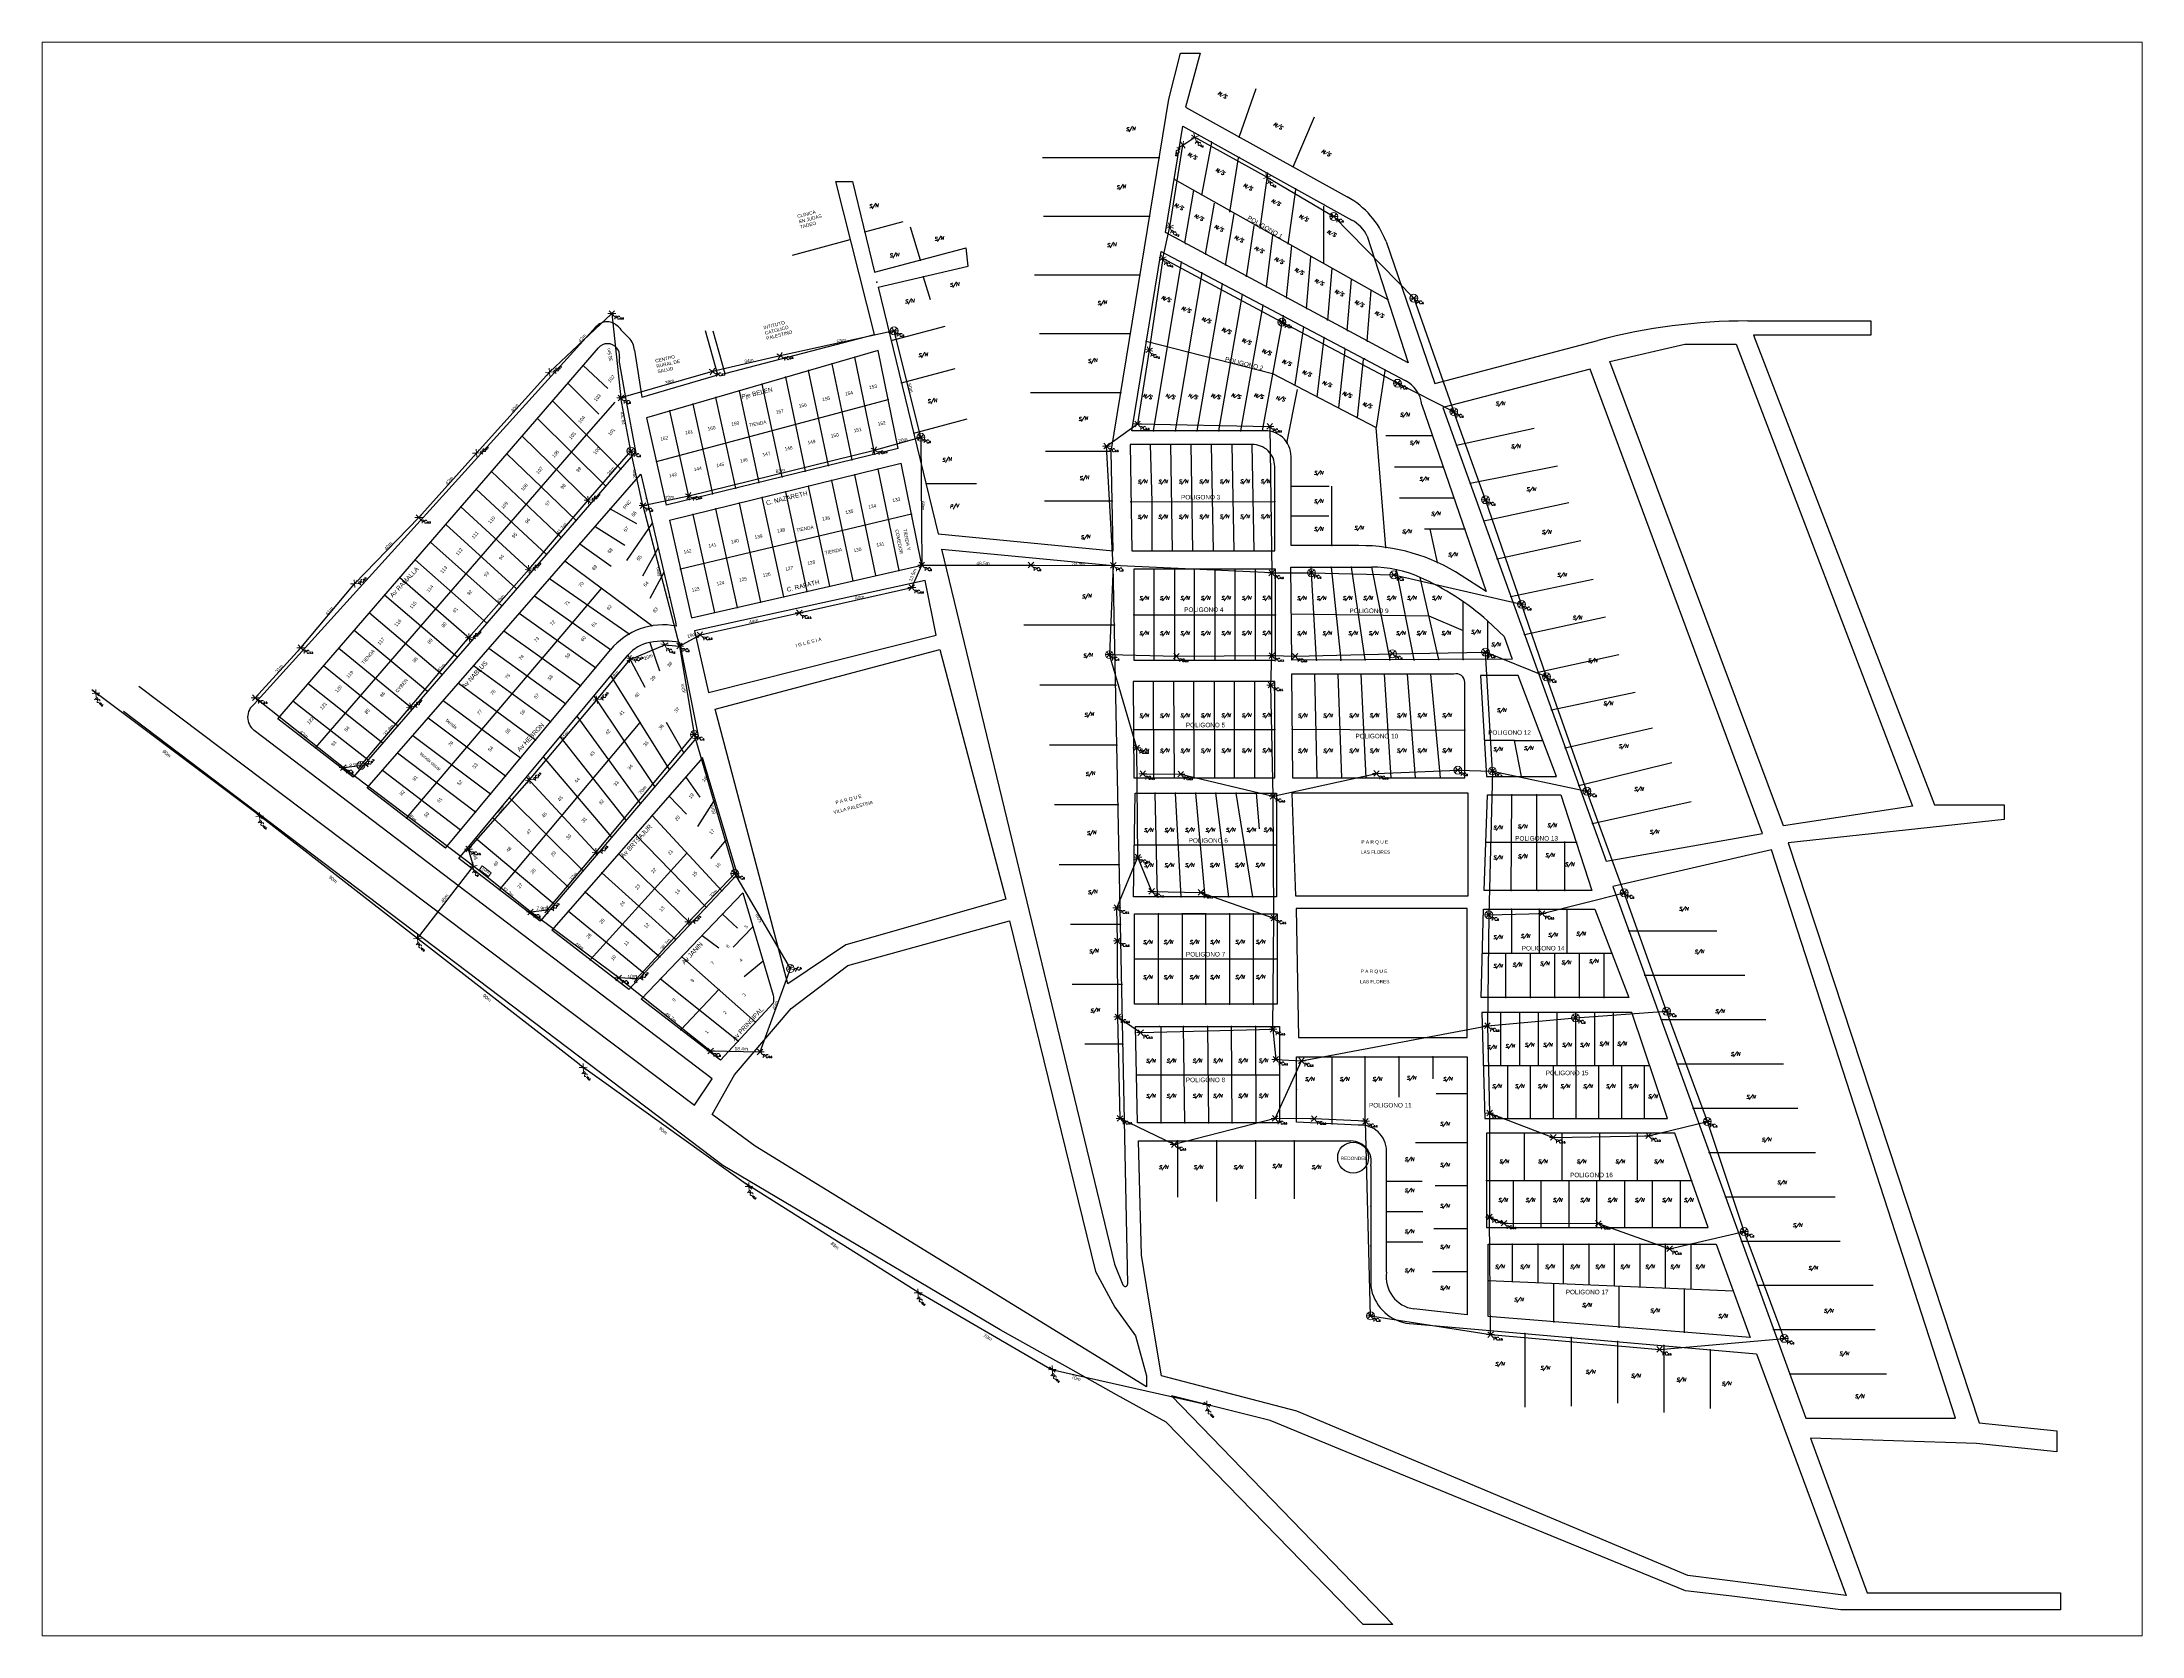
# Paper-space layout 'Presentación1' of a CAD drawing. Header units: millimetres. Extents: x 26 to 231, y 20 to 176.
# The model-space entities are those that its viewports show. They can reach past a viewport. Long polylines and large blocks are cut down to what shows.
import ezdxf
from ezdxf.enums import TextEntityAlignment as Align

# ---------------------------------------------------------------- set-up
doc = ezdxf.new("R2010")
doc.units = ezdxf.units.MM
doc.header["$PDSIZE"] = 1
for name, color, linetype, lineweight in [('_ADDRESSDIBUJO', 7, 'Continuous', 0), ('_POLEPED', 7, 'Continuous', 0), ('_STRANDDISTANCE', 3, 'Continuous', 0), ('_STREET', 5, 'Continuous', 0)]:
    doc.layers.add(name, color=color, linetype=linetype, lineweight=lineweight)
doc.layers.add('_LOTLINE', color=252, linetype='Continuous')
doc.layers.add('_STRAND', color=3, linetype='Continuous')
doc.styles.add('Address', font='ITALICS.shx', dxfattribs={"height": 1.5})
doc.styles.add('ROMANS', font='romans.shx', dxfattribs={"height": 0.2})
doc.styles.get("Standard").update_dxf_attribs({"font": 'arial.ttf'})
doc.styles.add('StrandDistance0', font='ENGINEERING.shx', dxfattribs={"height": 1.5})
doc.styles.add('Style-romans', font='romans.shx')

# ---------------------------------------------------------------- blocks, each defined once
blk = doc.blocks.new('*U38')
at = {"layer": '_POLEPED', "linetype": 'Continuous'}
blk.add_line((206328.6, 1519837.21), (206328.59, 1519835.82), dxfattribs=at)
at = {"layer": '_POLEPED', "linetype": 'Continuous', "flags": 128}
blk.add_lwpolyline([(206328.6, 1519837.21), (206329.19, 1519837.21), (206329.39, 1519837.14), (206329.46, 1519837.07), (206329.52, 1519836.94), (206329.52, 1519836.74), (206329.46, 1519836.61), (206329.39, 1519836.54), (206329.19, 1519836.48), (206328.59, 1519836.48)], dxfattribs=at)
blk = doc.blocks.new('PC8_E')
at = {"layer": '_POLEPED', "color": 1}
for p, q in [((-1.74, 0), (0, 0)), ((-1.24, -1.22), (0, 0)), ((-1.19, 1.27), (0, 0)), ((0, 0), (1.24, 1.22)), ((0, 0), (1.74, 0)), ((0, 0), (1.19, -1.27))]:
    blk.add_line(p, q, dxfattribs=at)
at = {"layer": '_POLEPED', "linetype": 'Continuous', "flags": 128}
for points in [[(3.77, -1.47), (3.71, -1.34), (3.57, -1.2), (3.44, -1.13), (3.18, -1.13), (3.04, -1.2), (2.91, -1.33), (2.84, -1.46), (2.78, -1.66), (2.77, -1.99), (2.84, -2.19), (2.9, -2.32), (3.04, -2.46), (3.17, -2.52), (3.43, -2.53), (3.57, -2.46), (3.7, -2.33), (3.77, -2.2)], [(4, -1.78), (3.9, -1.81), (3.86, -1.88), (3.86, -1.95), (3.9, -2.02), (3.97, -2.06), (4.11, -2.09), (4.21, -2.13), (4.28, -2.2), (4.31, -2.27), (4.31, -2.37), (4.28, -2.44), (4.24, -2.48), (4.14, -2.51), (4, -2.51), (3.89, -2.47), (3.86, -2.44), (3.82, -2.37), (3.83, -2.26), (3.86, -2.19), (3.93, -2.13), (4.04, -2.09), (4.18, -2.06), (4.25, -2.02), (4.28, -1.95), (4.28, -1.88), (4.25, -1.81), (4.14, -1.78), (4, -1.78)]]:
    blk.add_lwpolyline(points, dxfattribs=at)
at = {"layer": '_POLEPED', "linetype": 'Continuous'}
blk.add_blockref('*U38', (-206327.14, -1519838.33), dxfattribs=at)
blk = doc.blocks.new('PC6.5')
at = {"layer": '_POLEPED', "color": 1}
for p, q in [((-1.74, 0), (0, 0)), ((-1.24, -1.22), (0, 0)), ((-1.19, 1.27), (0, 0)), ((0, 0), (1.24, 1.22)), ((0, 0), (1.74, 0)), ((0, 0), (1.19, -1.27))]:
    blk.add_line(p, q, dxfattribs=at)
at = {"layer": '_POLEPED', "linetype": 'Continuous', "attachment_point": 7, "rotation": 359.64776, "line_spacing_factor": 0.72, "style": 'StrandDistance0'}
for s, insert, char_height in [('\\Fromans;PC', (1.18, -2.51), 1.3914), ('\\Fromans;6.5', (3.72, -2.51), 0.7317)]:
    blk.add_mtext(s, dxfattribs=dict(at, insert=insert, char_height=char_height))
blk = doc.blocks.new('PC6.5N')
at = {"layer": '_POLEPED', "color": 1, "linetype": 'Continuous', "lineweight": 0}
for p, q in [((-1.67, -0.09), (1.8, 0.11)), ((-1.2, 1.21), (1.32, -1.19)), ((1.24, 1.29), (-1.11, -1.28))]:
    blk.add_line(p, q, dxfattribs=at)
at = {"layer": '_POLEPED', "color": 254, "linetype": 'Continuous', "lineweight": 0}
blk.add_line((1.72, -1.45), (1.72, -2.84), dxfattribs=at)
at = {"layer": '_POLEPED', "color": 254, "linetype": 'Continuous', "lineweight": 0, "flags": 128}
for points in [[(1.72, -1.45), (2.32, -1.45), (2.52, -1.52), (2.58, -1.58), (2.65, -1.71), (2.65, -1.91), (2.58, -2.05), (2.52, -2.11), (2.32, -2.18), (1.72, -2.18)], [(4.04, -1.78), (3.97, -1.65), (3.84, -1.52), (3.71, -1.45), (3.45, -1.45), (3.31, -1.52), (3.18, -1.65), (3.11, -1.78), (3.05, -1.98), (3.05, -2.31), (3.11, -2.51), (3.18, -2.64), (3.31, -2.77), (3.45, -2.84), (3.71, -2.84), (3.84, -2.77), (3.97, -2.64), (4.04, -2.51)], [(4.59, -2.29), (4.55, -2.22), (4.45, -2.19), (4.38, -2.19), (4.28, -2.22), (4.21, -2.33), (4.17, -2.5), (4.17, -2.68), (4.21, -2.82), (4.28, -2.88), (4.38, -2.92), (4.41, -2.92), (4.52, -2.88), (4.59, -2.82), (4.62, -2.71), (4.62, -2.68), (4.59, -2.57), (4.52, -2.5), (4.41, -2.47), (4.38, -2.47), (4.28, -2.5), (4.21, -2.57), (4.17, -2.68)], [(4.9, -2.85), (4.87, -2.88), (4.9, -2.92), (4.94, -2.88), (4.9, -2.85)], [(5.6, -2.19), (5.25, -2.19), (5.21, -2.5), (5.25, -2.47), (5.35, -2.43), (5.46, -2.43), (5.56, -2.47), (5.63, -2.54), (5.67, -2.64), (5.67, -2.71), (5.63, -2.82), (5.56, -2.88), (5.46, -2.92), (5.35, -2.92), (5.25, -2.88), (5.21, -2.85), (5.18, -2.78)]]:
    blk.add_lwpolyline(points, dxfattribs=at)
at = {"layer": '_POLEPED', "color": 1, "linetype": 'Continuous', "lineweight": 0}
blk.add_circle((0.06, 0.01), 1.74, dxfattribs=at)
blk = doc.blocks.new('PC8_N')
at = {"layer": '_POLEPED', "color": 1}
for p, q in [((-1.24, -1.22), (1.24, 1.22)), ((-1.19, 1.27), (1.19, -1.27)), ((-1.74, 0), (1.74, 0))]:
    blk.add_line(p, q, dxfattribs=at)
blk.add_circle((0, 0), 1.74, dxfattribs=at)
at = {"layer": '_POLEPED', "linetype": 'Continuous', "style": 'ROMANS'}
for s, height, p in [('PC', 1.391, (1.18, -2.51)), ('8', 0.732, (3.72, -2.51))]:
    blk.add_text(s, height=height, rotation=359.64776, dxfattribs=at).set_placement(p)
blk = doc.blocks.new('PC10.6')
at = {"layer": '_POLEPED', "color": 1}
for p, q in [((-1.74, 0), (0, 0)), ((-1.19, 1.26), (0, 0)), ((0, 0), (1.24, 1.22)), ((0, 0), (1.74, 0)), ((0, 0), (1.19, -1.26)), ((-1.24, -1.22), (0, 0))]:
    blk.add_line(p, q, dxfattribs=at)
at = {"layer": '_POLEPED', "linetype": 'Continuous'}
for s, height, style, p in [('PC', 1.391, 'ROMANS', (1.19, -2.51)), ('10.6', 0.732, 'Style-romans', (3.73, -2.5))]:
    blk.add_text(s, height=height, rotation=359.80924, dxfattribs=dict(at, style=style)).set_placement(p)

msp = doc.modelspace()

# ---------------------------------------------------------------- linework, layer by layer
at = {"layer": '_LOTLINE'}
for p, q in [((2461.64, 2678.3), (2466.68, 2698.43)), ((2466.68, 2698.43), (2475.45, 2698.43)), ((2475.45, 2698.43), (2468.87, 2674.77)), ((2436.2, 2523.51), (2461.64, 2678.3)), ((2492.59, 2661.64), (2500.06, 2683)), ((2468.87, 2674.77), (2540.03, 2635.37)), ((2516.31, 2648.5), (2525.66, 2670.45)), ((2460.09, 2619.69), (2467.78, 2666.44)), ((2467.78, 2666.44), (2542.1, 2625.13)), ((2480.33, 2659.24), (2475.97, 2636.14)), ((2457.4, 2652.5), (2406.11, 2652.5)), ((2492.14, 2652.56), (2488.29, 2628.69)), ((2332.3, 2574.82), (2315.24, 2642.08)), ((2315.24, 2642.08), (2322.56, 2642.08)), ((2322.56, 2642.08), (2332.28, 2602.2)), ((2463.93, 2643.06), (2557.8, 2590.23)), ((2504.98, 2645.63), (2501.65, 2621.5)), ((2468.64, 2615.09), (2472.53, 2638.22)), ((2477.76, 2610.21), (2481.62, 2632.54)), ((2517.31, 2638.45), (2513.97, 2614.57)), ((2529.64, 2631.26), (2529.64, 2606.36)), ((2327.95, 2619.98), (2344.86, 2624.51)), ((2352.39, 2607.58), (2348.04, 2621.99)), ((2453.16, 2626.71), (2406.55, 2626.71)), ((2486.49, 2605.33), (2490.35, 2627.92)), ((2495.74, 2600.2), (2499.08, 2622.79)), ((2321.39, 2616.44), (2296.02, 2609.64)), ((2332.28, 2602.2), (2372.5, 2612.97)), ((2373.35, 2604.85), (2372.5, 2612.97)), ((2566.77, 2562.37), (2460.09, 2619.69)), ((2504.51, 2595.84), (2507.34, 2618.5)), ((2513.38, 2591.1), (2515.7, 2613.97)), ((2548.83, 2618.09), (2566.77, 2562.37)), ((2557.07, 2615.76), (2578.57, 2553.35)), ((2333.89, 2595.6), (2373.35, 2604.85)), ((2445.28, 2532.49), (2458.17, 2611.36)), ((2454.84, 2532.49), (2467.11, 2606.64)), ((2458.17, 2611.36), (2565.49, 2554.69)), ((2522.15, 2586.27), (2524.07, 2609.03)), ((2531.54, 2581.05), (2533.35, 2604.01)), ((2333.89, 2595.6), (2360.28, 2487.36)), ((2353.62, 2600.23), (2356.71, 2590.25)), ((2448.92, 2600.91), (2402.54, 2600.91)), ((2476.05, 2601.92), (2464.4, 2532.49)), ((2485, 2597.2), (2473.96, 2532.49)), ((2540.01, 2576.59), (2541.95, 2598.98)), ((2548.77, 2571.88), (2550.56, 2594.27)), ((2483.52, 2532.49), (2493.94, 2592.47)), ((2502.88, 2587.75), (2493.08, 2532.49)), ((2059.59, 2412.47), (2209.82, 2578.25)), ((2263.34, 2557.18), (2257.95, 2576.46)), ((2261.21, 2576.46), (2266.44, 2557.67)), ((2339.6, 2572.21), (2363.29, 2578.56)), ((2511.83, 2583.03), (2502.65, 2532.49)), ((2520.77, 2578.3), (2516.92, 2552.82)), ((2716.03, 2580.83), (2770.18, 2580.83)), ((2770.18, 2580.83), (2770.18, 2574.53)), ((2069.94, 2405.97), (2210.9, 2569.01)), ((2226.77, 2568.04), (2230.02, 2547.36)), ((2333.8, 2567.9), (2232.05, 2538.32)), ((2266.44, 2557.67), (2332.3, 2574.82)), ((2342.59, 2524.82), (2333.8, 2567.9)), ((2444.68, 2575.11), (2404.77, 2575.11)), ((2451.72, 2571.93), (2507.24, 2557.76)), ((2529.76, 2573.25), (2526.61, 2547.32)), ((2538.93, 2568.27), (2536.16, 2542.65)), ((2578.57, 2553.35), (2650.16, 2572.25)), ((2655.5, 2563.04), (2688.46, 2570.56)), ((2688.46, 2570.56), (2711.01, 2570.56)), ((2711.01, 2570.56), (2788.49, 2367.7)), ((2770.18, 2574.53), (2718.6, 2574.53)), ((2718.6, 2574.53), (2798.09, 2368.26)), ((2204.19, 2561.25), (2215.07, 2551.09)), ((2220.1, 2561.99), (2222.86, 2547)), ((2230.02, 2547.36), (2263.34, 2557.18)), ((2312.02, 2517.33), (2303.28, 2559.03)), ((2313.45, 2561.99), (2322.21, 2519.83)), ((2332.4, 2522.32), (2323.63, 2564.94)), ((2344.12, 2553.67), (2367.74, 2560)), ((2507.24, 2557.76), (2552.8, 2533.96)), ((2547.05, 2563.82), (2544.36, 2538.38)), ((2556.48, 2558.84), (2552.81, 2533.96)), ((2646.83, 2559.58), (2582.07, 2542.82)), ((2722.57, 2355.57), (2646.83, 2559.58)), ((2731.83, 2359.03), (2655.5, 2563.04)), ((2197.48, 2553.49), (2211.07, 2539.9)), ((2272.75, 2550.16), (2281.46, 2509.84)), ((2291.65, 2512.34), (2282.93, 2553.11)), ((2293.1, 2556.07), (2301.84, 2514.83)), ((2440.44, 2549.31), (2400.75, 2549.31)), ((2513.51, 2527.15), (2518.23, 2550.72)), ((2190.77, 2545.72), (2220.69, 2515.73)), ((2205.73, 2530.73), (2218.26, 2545.17)), ((2222.86, 2547), (2227.31, 2522.79)), ((2232.05, 2538.32), (2240.7, 2499.86)), ((2236.37, 2519.09), (2338.2, 2546.36)), ((2250.89, 2502.35), (2242.22, 2541.28)), ((2252.4, 2544.24), (2261.08, 2504.85)), ((2271.27, 2507.35), (2262.57, 2547.2)), ((2572.86, 2543.96), (2601.02, 2461.97)), ((2582.07, 2542.82), (2653.77, 2343.43)), ((2086.49, 2393.21), (2205.73, 2530.73)), ((2177.34, 2530.19), (2207.62, 2500.7)), ((2214.16, 2508.21), (2184.05, 2537.96)), ((2349.51, 2531.57), (2373.03, 2537.87)), ((2502.65, 2532.49), (2445.28, 2532.49)), ((2557.02, 2481.35), (2552.8, 2533.96)), ((2577.56, 2530.29), (2556.96, 2530.29)), ((2588.04, 2526.2), (2622.14, 2533.71)), ((2227.23, 2523.25), (2103.04, 2380.45)), ((2201.08, 2493.18), (2170.63, 2522.43)), ((2342.59, 2524.82), (2240.7, 2499.86)), ((2436.2, 2523.51), (2407.45, 2523.51)), ((2437.1, 2479.86), (2436.2, 2523.51)), ((2498.17, 2526.5), (2444.63, 2526.5)), ((2444.63, 2526.5), (2445.28, 2479.75)), ((2454.26, 2501.41), (2453.55, 2526.5)), ((2463.25, 2479.75), (2462.48, 2526.5)), ((2472.23, 2479.75), (2471.4, 2526.5)), ((2481.21, 2479.75), (2480.32, 2526.5)), ((2489.25, 2526.5), (2490.2, 2479.75)), ((2499.18, 2479.75), (2498.17, 2526.5)), ((2515.35, 2482.12), (2515.35, 2521.21)), ((2109.3, 2375.62), (2229.48, 2513.56)), ((2163.92, 2514.67), (2194.55, 2485.67)), ((2229.48, 2513.56), (2244.74, 2448.65)), ((2242.19, 2493.24), (2343.93, 2518.27)), ((2313.41, 2510.76), (2322.68, 2466.6)), ((2332.8, 2468.92), (2323.58, 2513.26)), ((2333.75, 2515.76), (2342.93, 2471.25)), ((2353.05, 2473.57), (2343.93, 2518.27)), ((2508.17, 2479.75), (2508.17, 2516.83)), ((2582.25, 2516.63), (2560.8, 2516.63)), ((2594.02, 2509.59), (2632.45, 2517.14)), ((2188.01, 2478.15), (2157.2, 2506.9)), ((2292.32, 2459.63), (2282.88, 2503.25)), ((2293.06, 2505.75), (2302.44, 2461.96)), ((2312.56, 2464.28), (2303.23, 2508.26)), ((2354.89, 2509.46), (2377.13, 2509.46)), ((2436.65, 2501.68), (2407, 2501.68)), ((2444.95, 2501.38), (2508.17, 2501.54)), ((2454.26, 2479.75), (2454.26, 2501.41)), ((2515.35, 2508.18), (2532.11, 2508.18)), ((2533.27, 2482.12), (2533.27, 2508.18)), ((2586.94, 2502.96), (2562.97, 2502.96)), ((2150.49, 2499.14), (2181.48, 2470.64)), ((2216.13, 2498.24), (2227.65, 2491.77)), ((2242.19, 2493.24), (2251.84, 2450.35)), ((2348.49, 2495.92), (2247.01, 2471.79)), ((2252.36, 2495.74), (2261.96, 2452.67)), ((2272.08, 2454.99), (2262.54, 2498.25)), ((2272.71, 2500.75), (2282.2, 2457.31)), ((2515.35, 2495.15), (2531.95, 2495.15)), ((2599.99, 2492.97), (2637.38, 2501.01)), ((2137.07, 2483.61), (2168.4, 2455.61)), ((2174.94, 2463.12), (2143.78, 2491.37)), ((2202.77, 2482.91), (2216.53, 2473.11)), ((2209.45, 2490.57), (2222.49, 2482.24)), ((2234.57, 2491.93), (2223.3, 2475.64)), ((2360.28, 2487.36), (2437.1, 2479.86)), ((2591.64, 2489.3), (2573.97, 2489.3)), ((2579.74, 2474.73), (2576.47, 2489.3)), ((2605.97, 2476.35), (2642.76, 2484.43)), ((2161.87, 2448.09), (2130.35, 2475.85)), ((2234.42, 2446.85), (2196.1, 2475.25)), ((2237.11, 2481.11), (2230.25, 2468.69)), ((2361.66, 2480.61), (2437.73, 2166.44)), ((2361.66, 2480.61), (2437.21, 2473.41)), ((2445.28, 2479.75), (2508.17, 2479.75)), ((2545.18, 2482.12), (2515.35, 2482.12)), ((2123.64, 2468.08), (2155.33, 2440.57)), ((2224.35, 2443.23), (2189.42, 2467.58)), ((2239.65, 2470.29), (2233.52, 2458.88)), ((2251.84, 2450.35), (2353.05, 2473.57)), ((2354.44, 2466.74), (2253.11, 2444.67)), ((2359.34, 2442.7), (2354.44, 2466.74)), ((2443.55, 2157.8), (2437.21, 2473.41)), ((2508.49, 2471.7), (2446.24, 2471.7)), ((2446.24, 2471.7), (2446.24, 2431.72)), ((2455.14, 2431.72), (2455.14, 2471.7)), ((2464.03, 2471.7), (2464.03, 2431.72)), ((2472.92, 2431.72), (2472.92, 2471.7)), ((2481.81, 2471.7), (2481.81, 2431.72)), ((2490.71, 2431.72), (2490.71, 2471.7)), ((2499.6, 2471.7), (2499.6, 2431.72)), ((2508.49, 2431.72), (2508.49, 2471.7)), ((2515.26, 2472.66), (2550.74, 2472.66)), ((2515.69, 2431.72), (2515.26, 2472.66)), ((2526.45, 2431.78), (2524.13, 2472.66)), ((2533, 2472.66), (2537.21, 2431.83)), ((2547.97, 2431.89), (2541.87, 2472.66)), ((2550.74, 2472.66), (2558.74, 2431.94)), ((2569.5, 2432), (2561.62, 2471.52)), ((2580.26, 2432.05), (2572.03, 2468.15)), ((2601.02, 2461.97), (2590.14, 2469.02)), ((2611.94, 2459.74), (2648.14, 2467.41)), ((2148.8, 2433.06), (2116.93, 2460.32)), ((2216.17, 2436.34), (2182.74, 2459.92)), ((2199.46, 2448.13), (2212.31, 2463.23)), ((2591.03, 2432.11), (2591.03, 2457.48)), ((2110.21, 2452.55), (2142.26, 2425.54)), ((2126.48, 2362.38), (2199.46, 2448.13)), ((2209.58, 2428.41), (2176.07, 2452.26)), ((2244.74, 2448.65), (2245.11, 2446.76)), ((2437.73, 2447.11), (2397.92, 2447.11)), ((2446.24, 2451.71), (2508.49, 2451.71)), ((2515.47, 2452.19), (2575.9, 2451.19)), ((2575.9, 2451.19), (2591.03, 2444.79)), ((2601.7, 2449.13), (2608.93, 2442.18)), ((2601.79, 2432.16), (2601.79, 2449.04)), ((2617.92, 2443.12), (2653.52, 2450.83)), ((2096.79, 2437.03), (2129.19, 2410.51)), ((2135.72, 2418.03), (2103.5, 2444.79)), ((2196.4, 2412.56), (2162.71, 2436.93)), ((2202.99, 2420.48), (2169.39, 2444.59)), ((2233.49, 2439.56), (2237.78, 2427.08)), ((2246.53, 2439.6), (2254.69, 2398.5)), ((2253.11, 2444.67), (2259.21, 2417.57)), ((2259.21, 2417.57), (2359.34, 2442.7)), ((2608.93, 2442.18), (2612.55, 2432.22)), ((2122.65, 2403), (2090.08, 2429.26)), ((2143.66, 2349.13), (2216.17, 2436.34)), ((2149.59, 2344.57), (2223.82, 2433.92)), ((2189.8, 2404.63), (2156.04, 2429.27)), ((2223.82, 2433.92), (2231.26, 2419.87)), ((2262.28, 2410.3), (2360.97, 2436.47)), ((2360.97, 2436.47), (2389.93, 2326.72)), ((2446.24, 2431.72), (2508.49, 2431.72)), ((2612.55, 2432.22), (2515.69, 2431.72)), ((2623.89, 2426.51), (2659.34, 2434.26)), ((2008.94, 2420.29), (2253.13, 2236.31)), ((2083.36, 2421.5), (2116.12, 2395.48)), ((2183.21, 2396.7), (2149.36, 2421.6)), ((2242.07, 2383.69), (2216.4, 2424.99)), ((2438.26, 2420.81), (2404.96, 2420.81)), ((2508.17, 2422.37), (2445.92, 2422.37)), ((2445.92, 2422.37), (2446.24, 2380.15)), ((2455.09, 2380.15), (2454.81, 2422.37)), ((2463.71, 2422.37), (2463.94, 2380.15)), ((2472.78, 2380.15), (2472.6, 2422.37)), ((2481.49, 2422.37), (2481.63, 2380.15)), ((2490.48, 2380.15), (2490.48, 2422.37)), ((2499.28, 2422.37), (2499.32, 2380.15)), ((2508.17, 2380.15), (2508.17, 2422.37)), ((2586.86, 2425.6), (2515.59, 2425.6)), ((2515.59, 2425.6), (2515.91, 2380.15)), ((2526.74, 2380.15), (2525.77, 2425.6)), ((2535.95, 2425.6), (2537.56, 2380.15)), ((2548.39, 2380.15), (2546.13, 2425.6)), ((2556.32, 2425.6), (2559.22, 2380.15)), ((2570.05, 2380.15), (2566.5, 2425.6)), ((2576.68, 2425.6), (2580.87, 2380.15)), ((2591.7, 2380.15), (2591.7, 2422.05)), ((2615.14, 2425.09), (2598.62, 2425.09)), ((2598.62, 2425.09), (2601.21, 2380.73)), ((2631.99, 2380.73), (2615.14, 2425.09)), ((2265.52, 2209.83), (2002.1, 2409.3)), ((2109.58, 2387.96), (2076.65, 2413.74)), ((2176.62, 2388.77), (2142.69, 2413.94)), ((2235.76, 2376.28), (2208.98, 2416.05)), ((2294.22, 2289.52), (2262.28, 2410.3)), ((2629.87, 2409.89), (2666.52, 2417.68)), ((2260.95, 2247.83), (2059.59, 2400.94)), ((2103.04, 2380.45), (2069.94, 2405.97)), ((2170.03, 2380.84), (2136.01, 2406.28)), ((2167.43, 2330.81), (2229.23, 2404.34)), ((2229.45, 2368.88), (2201.55, 2407.12)), ((2248.38, 2391.09), (2240.76, 2404.41)), ((2446.08, 2401.26), (2508.17, 2401.26)), ((2515.75, 2401.54), (2591.7, 2401.1)), ((2635.84, 2393.28), (2674.14, 2402)), ((2156.85, 2364.99), (2122.66, 2390.95)), ((2163.44, 2372.92), (2129.33, 2398.61)), ((2254.69, 2398.5), (2185.28, 2317.05)), ((2223.14, 2361.47), (2194.13, 2398.18)), ((2438.79, 2394.51), (2409.19, 2394.51)), ((2613.56, 2396.56), (2600.29, 2396.56)), ((2616.6, 2380.73), (2613.56, 2396.56)), ((2613.56, 2396.56), (2625.98, 2396.56)), ((2150.25, 2357.06), (2115.98, 2383.29)), ((2216.83, 2354.07), (2186.7, 2389.25)), ((2256.64, 2388.8), (2190.38, 2313.11)), ((2256.54, 2389.15), (2271.92, 2337.65)), ((2641.82, 2376.66), (2682.65, 2386.77)), ((2143.66, 2349.13), (2109.3, 2375.62)), ((2210.52, 2346.67), (2179.28, 2380.31)), ((2249.28, 2380.39), (2255.5, 2371.61)), ((2446.12, 2327.87), (2446.77, 2373.41)), ((2446.24, 2380.15), (2508.17, 2380.15)), ((2446.77, 2373.41), (2508.93, 2373.41)), ((2456.59, 2327.87), (2455.65, 2373.41)), ((2467.06, 2327.87), (2464.53, 2373.41)), ((2477.52, 2327.87), (2473.41, 2373.41)), ((2487.99, 2327.87), (2482.29, 2373.41)), ((2498.46, 2327.87), (2491.17, 2373.41)), ((2500.05, 2373.41), (2501.36, 2357.63)), ((2508.93, 2373.41), (2508.93, 2327.87)), ((2593.11, 2373.29), (2515.69, 2373.29)), ((2515.69, 2373.29), (2517.31, 2328.28)), ((2515.91, 2380.15), (2591.7, 2380.15)), ((2593.11, 2328.28), (2593.11, 2373.29)), ((2600.24, 2330.54), (2601.68, 2372.65)), ((2601.21, 2380.73), (2631.99, 2380.73)), ((2601.68, 2372.65), (2633.93, 2372.65)), ((2612.07, 2330.54), (2612.43, 2372.65)), ((2623.18, 2372.65), (2623.18, 2330.54)), ((2633.93, 2372.65), (2647.54, 2330.54)), ((2204.21, 2339.26), (2171.86, 2371.37)), ((2234.56, 2363.57), (2265.1, 2330.42)), ((2241.92, 2371.98), (2249.57, 2364.19)), ((2261.67, 2369.93), (2254.45, 2358.77)), ((2439.32, 2368.21), (2411.3, 2368.21)), ((2647.79, 2360.05), (2691.17, 2369.74)), ((2788.49, 2367.7), (2731.83, 2359.03)), ((2798.09, 2368.26), (2828.82, 2368.26)), ((2828.82, 2368.26), (2828.82, 2361.74)), ((2197.9, 2331.86), (2164.43, 2362.44)), ((2227.2, 2355.16), (2258.29, 2323.19)), ((2653.77, 2343.43), (2722.57, 2355.57)), ((2828.82, 2361.74), (2733.83, 2351.51)), ((2185.28, 2317.05), (2149.59, 2344.57)), ((2191.59, 2324.45), (2157.01, 2353.5)), ((2249.83, 2347), (2207.3, 2300.08)), ((2219.83, 2346.75), (2251.47, 2315.96)), ((2266.79, 2352.48), (2260.14, 2344.67)), ((2446.45, 2350.64), (2508.93, 2350.64)), ((2640.74, 2351.6), (2600.96, 2351.6)), ((2635.71, 2330.54), (2635.71, 2352.1)), ((2726.54, 2348.52), (2656.74, 2332.34)), ((2807.4, 2098.7), (2726.54, 2348.52)), ((2733.83, 2351.51), (2817.74, 2096.72)), ((2212.47, 2338.34), (2244.95, 2309.04)), ((2224.21, 2287.04), (2271.92, 2337.65)), ((2439.85, 2341.91), (2413.41, 2341.91)), ((2205.11, 2329.93), (2237.84, 2301.5)), ((2274.34, 2329.55), (2229.71, 2282.8)), ((2274.34, 2329.55), (2287.77, 2284.55)), ((2389.93, 2326.72), (2319.58, 2306.69)), ((2508.93, 2327.87), (2446.12, 2327.87)), ((2517.31, 2328.28), (2593.11, 2328.28)), ((2647.54, 2330.54), (2600.24, 2330.54)), ((2656.74, 2332.34), (2741.58, 2098.7)), ((2197.75, 2321.52), (2231.02, 2294.27)), ((2265.41, 2320.2), (2272.03, 2314.08)), ((2320.49, 2297.68), (2391.6, 2317.29)), ((2391.6, 2317.29), (2429.43, 2163.24)), ((2446.59, 2320.38), (2509.21, 2320.38)), ((2446.59, 2280.61), (2446.59, 2320.38)), ((2457.02, 2280.61), (2457.02, 2320.38)), ((2477.9, 2320.38), (2467.46, 2320.38)), ((2467.46, 2320.38), (2467.46, 2280.61)), ((2477.9, 2280.61), (2477.9, 2320.38)), ((2488.33, 2320.38), (2488.33, 2280.61)), ((2498.77, 2280.61), (2498.77, 2320.38)), ((2509.21, 2320.38), (2509.21, 2280.61)), ((2592.7, 2322.66), (2517.51, 2322.66)), ((2517.51, 2322.66), (2518.66, 2265.94)), ((2592.7, 2265.94), (2592.7, 2322.66)), ((2598.94, 2283.59), (2599.92, 2322.45)), ((2599.92, 2322.45), (2648.84, 2322.45)), ((2612.15, 2322.45), (2612.15, 2303.02)), ((2624.38, 2322.45), (2624.38, 2303.02)), ((2636.61, 2322.45), (2636.61, 2303.02)), ((2648.84, 2322.45), (2663.74, 2283.59)), ((2224.21, 2287.04), (2190.38, 2313.11)), ((2256.48, 2310.85), (2263.76, 2305.36)), ((2278.81, 2314.55), (2270.19, 2305.66)), ((2440.38, 2315.6), (2418.35, 2315.6)), ((2663.81, 2312.87), (2702.5, 2312.87)), ((2280.01, 2272.75), (2247.56, 2301.5)), ((2283.29, 2299.55), (2274.94, 2292.65)), ((2319.58, 2306.69), (2294.22, 2289.52)), ((2446.59, 2300.5), (2509.21, 2300.5)), ((2599.43, 2303.02), (2656.29, 2303.02)), ((2609.74, 2283.59), (2609.74, 2303.02)), ((2620.54, 2283.59), (2620.54, 2303.02)), ((2631.34, 2283.59), (2631.34, 2303.02)), ((2642.14, 2283.59), (2642.14, 2303.02)), ((2652.94, 2283.59), (2652.94, 2303.02)), ((2231.02, 2294.27), (2231.02, 2294.27)), ((2272.25, 2264.37), (2238.14, 2291.64)), ((2295.62, 2278.78), (2320.49, 2297.68)), ((2440.91, 2289.3), (2419.05, 2289.3)), ((2670.88, 2293.4), (2714.76, 2293.4)), ((2264.49, 2255.98), (2229.71, 2282.8)), ((2247.1, 2269.39), (2263.79, 2287.13)), ((2287.77, 2281.14), (2264.49, 2255.98)), ((2509.21, 2280.61), (2446.59, 2280.61)), ((2663.74, 2283.59), (2598.94, 2283.59)), ((2270.74, 2249.59), (2295.62, 2278.78)), ((2446.91, 2270.83), (2510.18, 2270.83)), ((2447.89, 2228.46), (2446.91, 2270.83)), ((2458.27, 2228.46), (2458.27, 2270.83)), ((2468.66, 2228.46), (2468, 2270.83)), ((2478.55, 2270.83), (2479.04, 2228.46)), ((2489.42, 2228.46), (2489.09, 2270.83)), ((2499.64, 2270.83), (2499.8, 2228.46)), ((2510.18, 2270.83), (2510.18, 2228.46)), ((2665.1, 2277.03), (2599.22, 2277.03)), ((2599.22, 2277.03), (2600.53, 2230.41)), ((2607.46, 2277.03), (2607.46, 2253.72)), ((2615.69, 2277.03), (2615.69, 2253.72)), ((2623.93, 2277.03), (2623.93, 2253.72)), ((2632.16, 2277.03), (2632.16, 2253.72)), ((2640.4, 2277.03), (2640.4, 2253.72)), ((2648.63, 2277.03), (2648.63, 2253.72)), ((2656.87, 2277.03), (2656.87, 2253.72)), ((2680.76, 2230.41), (2665.1, 2277.03)), ((2677.95, 2273.93), (2724.04, 2273.93)), ((2441.44, 2263), (2424.69, 2263)), ((2518.66, 2265.94), (2592.7, 2265.94)), ((2280.22, 2259.64), (2280.22, 2259.64)), ((2517.69, 2228.78), (2517.69, 2257.47)), ((2517.69, 2257.47), (2592.7, 2257.47)), ((2533.41, 2228.11), (2533.41, 2257.47)), ((2547.69, 2257.47), (2547.69, 2227.4)), ((2562.69, 2257.47), (2562.69, 2239.78)), ((2577.7, 2257.47), (2577.7, 2247.89)), ((2592.7, 2257.47), (2592.7, 2144.16)), ((2599.87, 2253.72), (2672.93, 2253.72)), ((2610.55, 2230.41), (2610.55, 2253.72)), ((2620.58, 2230.41), (2620.58, 2253.72)), ((2630.61, 2230.41), (2630.61, 2253.72)), ((2640.64, 2230.41), (2640.64, 2253.72)), ((2650.67, 2230.41), (2650.67, 2253.72)), ((2660.7, 2230.41), (2660.7, 2253.72)), ((2670.73, 2230.41), (2670.73, 2253.72)), ((2685.02, 2254.46), (2731.74, 2254.46)), ((2253.13, 2236.31), (2260.95, 2247.83)), ((2260.94, 2232.21), (2270.74, 2249.59)), ((2447.4, 2249.65), (2510.18, 2249.65)), ((2592.7, 2241.27), (2579.18, 2241.27)), ((2692.09, 2234.99), (2738.09, 2234.99)), ((2279.85, 2218.2), (2260.94, 2232.21)), ((2510.18, 2228.46), (2447.89, 2228.46)), ((2544.84, 2227.51), (2517.69, 2228.78)), ((2600.53, 2230.41), (2680.76, 2230.41)), ((2451.85, 2112.47), (2279.85, 2218.2)), ((2448.28, 2220.53), (2533.89, 2220.53)), ((2449.66, 2170.41), (2448.28, 2220.53)), ((2465.4, 2220.53), (2465.4, 2195.8)), ((2482.52, 2220.53), (2482.52, 2193.99)), ((2499.64, 2220.53), (2499.64, 2195.08)), ((2516.76, 2220.53), (2516.76, 2195.08)), ((2533.89, 2220.53), (2541.6, 2220.53)), ((2557.33, 2162.89), (2557.33, 2216.17)), ((2592.7, 2219.7), (2569.99, 2219.7)), ((2684.02, 2223.89), (2601.18, 2223.89)), ((2601.18, 2223.89), (2601.18, 2182.49)), ((2617.75, 2223.89), (2617.75, 2203.19)), ((2634.31, 2223.89), (2634.31, 2203.19)), ((2650.88, 2223.89), (2650.88, 2203.19)), ((2667.45, 2223.89), (2667.45, 2203.19)), ((2698.69, 2182.49), (2684.02, 2223.89)), ((2699.16, 2215.52), (2745.79, 2215.52)), ((2387.45, 2137.49), (2265.52, 2209.83)), ((2550.36, 2209.57), (2550.36, 2156.65)), ((2557.33, 2202.85), (2572.96, 2202.85)), ((2592.7, 2200.81), (2578.64, 2200.81)), ((2601.18, 2203.19), (2691.36, 2203.19)), ((2613.08, 2182.49), (2613.08, 2203.19)), ((2625.31, 2182.49), (2625.31, 2203.19)), ((2637.54, 2182.49), (2637.54, 2203.19)), ((2649.77, 2182.49), (2649.77, 2203.19)), ((2662, 2182.49), (2662, 2203.19)), ((2674.23, 2182.49), (2674.23, 2203.19)), ((2686.46, 2182.49), (2686.46, 2203.19)), ((2557.33, 2189.53), (2573.23, 2189.53)), ((2706.23, 2196.05), (2754.41, 2196.05)), ((2592.7, 2181.93), (2578.1, 2181.93)), ((2601.18, 2182.49), (2698.69, 2182.49)), ((2452.86, 2150.65), (2449.66, 2170.41)), ((2557.33, 2176.21), (2573.23, 2176.21)), ((2602.03, 2175.13), (2702.18, 2175.13)), ((2602.03, 2143.42), (2602.03, 2175.13)), ((2612.57, 2175.13), (2612.57, 2158.82)), ((2623.77, 2175.13), (2623.77, 2158.34)), ((2634.97, 2175.13), (2634.97, 2157.86)), ((2646.17, 2175.13), (2646.17, 2157.38)), ((2657.37, 2175.13), (2657.37, 2156.9)), ((2668.57, 2175.13), (2668.57, 2156.41)), ((2679.78, 2175.13), (2679.78, 2155.93)), ((2690.98, 2175.13), (2690.98, 2155.45)), ((2702.18, 2175.13), (2717.05, 2134.17)), ((2713.3, 2176.58), (2756.67, 2176.58)), ((2429.43, 2163.24), (2437.84, 2147.48)), ((2437.73, 2166.44), (2441.46, 2157.31)), ((2592.7, 2163.04), (2577.56, 2163.04)), ((2458.36, 2117.41), (2452.86, 2150.65)), ((2602.03, 2159.28), (2709.62, 2154.65)), ((2630.78, 2141.1), (2630.78, 2158.04)), ((2659.54, 2138.79), (2659.54, 2156.8)), ((2688.3, 2136.48), (2688.3, 2155.57)), ((2720.37, 2157.11), (2771.18, 2157.11)), ((2437.84, 2147.48), (2446.95, 2134.88)), ((2592.7, 2144.16), (2569.31, 2146.78)), ((2717.05, 2134.17), (2602.03, 2143.42)), ((2405.07, 2127.71), (2387.45, 2137.49)), ((2446.95, 2134.88), (2451.85, 2117.37)), ((2565.78, 2140.54), (2597.71, 2137.69)), ((2597.71, 2137.69), (2719.93, 2127.07)), ((2618.08, 2135.92), (2618.08, 2103.51)), ((2638.45, 2134.15), (2638.45, 2103.96)), ((2658.82, 2132.38), (2658.82, 2105.32)), ((2727.44, 2137.64), (2772.08, 2137.64)), ((2416.2, 2121.53), (2405.07, 2127.71)), ((2679.19, 2130.61), (2679.19, 2101.24)), ((2699.56, 2128.84), (2699.56, 2103.05)), ((2719.93, 2127.07), (2759.29, 2020.79)), ((2438.66, 2109.06), (2416.2, 2121.53)), ((2451.85, 2117.37), (2451.85, 2112.47)), ((2517.89, 2101.89), (2458.36, 2117.41)), ((2734.51, 2118.17), (2777.07, 2118.17)), ((2460.42, 2096.97), (2438.66, 2109.06)), ((2506.17, 2097.68), (2462.84, 2108.57)), ((2462.84, 2108.57), (2560.05, 2008.03)), ((2546.99, 2008.03), (2460.42, 2096.97)), ((2541.99, 2082.99), (2506.17, 2097.68)), ((2689.68, 2029.61), (2517.89, 2101.89)), ((2741.58, 2098.7), (2807.4, 2098.7)), ((2817.74, 2096.72), (2851.96, 2093.19)), ((2816.56, 2087.57), (2743.71, 2089.94)), ((2743.71, 2089.94), (2768.49, 2022.07)), ((2851.96, 2084.02), (2816.56, 2087.57)), ((2851.96, 2093.19), (2851.96, 2084.02)), ((2604.54, 2057.33), (2541.99, 2082.99)), ((2688.73, 2022.81), (2604.54, 2057.33)), ((2709.11, 2020.53), (2688.73, 2022.81)), ((2759.29, 2020.79), (2689.68, 2029.61)), ((2768.49, 2022.07), (2853.53, 2022.07)), ((2853.53, 2022.07), (2853.53, 2014.55)), ((2757.01, 2014.55), (2709.11, 2020.53)), ((2768.88, 2014.55), (2757.01, 2014.55)), ((2853.53, 2014.55), (2768.88, 2014.55)), ((2560.05, 2008.03), (2546.99, 2008.03))]:
    msp.add_line(p, q, dxfattribs=at)
msp.add_circle((2542.62, 2213.23), 6.8, dxfattribs=at)
for centre, radius, start, end in [((2521.68, 2602.22), 37.89, 20.94722, 61.02502), ((2534.12, 2610.78), 16.42, 26.42781, 60.93677), ((2214.74, 2573.79), 6.64, 42.18213, 137.81787), ((2321.74, 2670.74), 137.75, 222.18213, 225.00455), ((2716.2, 2322.17), 258.66, 90.039, 104.79329), ((2214.89, 2565.57), 5.27, 40.84645, 139.15355), ((2214.89, 2565.57), 5.27, 351.48755, 40.84645), ((2218.43, 2567.42), 8.36, 4.21701, 45.00455), ((2229.46, 2563.39), 9.47, 171.48755, 188.51245), ((2558.94, 2542.29), 14.03, 6.84467, 62.1619), ((2503.98, 2521.21), 11.36, 0, 96.76181), ((2498.49, 2516.83), 9.68, 0, 91.90741), ((2545.82, 2400.62), 81.5, 57.06403, 90.45091), ((2550.74, 2420.21), 52.46, 66.05953, 90), ((2524.85, 2361.9), 116.25, 48.62242, 66.05953), ((2239.51, 2416.94), 30.35, 79.35388, 140.25743), ((2236.38, 2423.49), 16.33, 100.20666, 140.28093), ((2240.13, 2402.65), 37.5, 80.16866, 100.20666), ((2587.98, 2422.05), 3.72, 0, 107.52005), ((2063.97, 2406.7), 7.24, 127.24756, 232.75244), ((2282.06, 2282.85), 5.97, 343.37539, 16.62461), ((2545.81, 2216.03), 11.52, 0.6663, 94.81469), ((2541.6, 2211.55), 8.98, 347.24356, 90), ((2571.11, 2160.63), 13.96, 170.69211, 262.60396), ((2442.47, 2157.72), 1.09, 202.21959, 3.82146), ((2569.45, 2159.5), 19.31, 188.48511, 259.0354)]:
    msp.add_arc(centre, radius, start, end, dxfattribs=at)
for p in [(2480.16, 2659.55), (2492.59, 2661.64), (2457.4, 2652.5), (2492.55, 2652.67), (2463.93, 2643.06), (2504.94, 2645.79), (2516.31, 2648.5), (2517.33, 2638.9), (2529.71, 2632.02), (2453.16, 2626.71), (2327.95, 2619.98), (2468.98, 2614.91), (2352.39, 2607.58), (2467.11, 2606.64), (2477.87, 2610.14), (2486.76, 2605.36), (2333.34, 2597.87), (2353.62, 2600.23), (2448.92, 2600.91), (2476.05, 2601.92), (2485, 2597.2), (2495.65, 2600.58), (2504.54, 2595.81), (2493.94, 2592.47), (2502.88, 2587.75), (2513.43, 2591.03), (2522.32, 2586.25), (2557.8, 2590.23), (2338.73, 2575.77), (2511.83, 2583.03), (2520.77, 2578.3), (2531.21, 2581.48), (2540.1, 2576.7), (2444.68, 2575.11), (2451.72, 2571.93), (2529.71, 2573.58), (2538.66, 2568.86), (2548.99, 2571.93), (2204.19, 2561.25), (2303.28, 2559.03), (2313.45, 2561.99), (2323.63, 2564.94), (2507.24, 2557.76), (2547.6, 2564.13), (2556.54, 2559.41), (2197.48, 2553.49), (2272.75, 2550.16), (2282.93, 2553.11), (2293.1, 2556.07), (2344.12, 2553.67), (2440.44, 2549.31), (2190.77, 2545.72), (2242.22, 2541.28), (2252.4, 2544.24), (2262.57, 2547.2), (2338.2, 2546.36), (2177.34, 2530.19), (2184.05, 2537.96), (2205.73, 2530.73), (2349.51, 2531.57), (2454.84, 2532.49), (2464.4, 2532.49), (2473.96, 2532.49), (2483.52, 2532.49), (2493.08, 2532.49), (2508.87, 2531.47), (2577.56, 2530.29), (2170.63, 2522.43), (2322.21, 2519.83), (2332.4, 2522.32), (2453.55, 2526.5), (2462.48, 2526.5), (2471.4, 2526.5), (2480.32, 2526.5), (2489.25, 2526.5), (2513.59, 2527.27), (2588.04, 2526.2), (2163.92, 2514.67), (2220.69, 2515.73), (2236.37, 2519.09), (2291.65, 2512.34), (2301.84, 2514.83), (2312.02, 2517.33), (2313.41, 2510.76), (2323.58, 2513.26), (2333.75, 2515.76), (2582.25, 2516.63), (2157.2, 2506.9), (2214.16, 2508.21), (2222.8, 2505.9), (2232.02, 2502.75), (2250.89, 2502.35), (2261.08, 2504.85), (2271.27, 2507.35), (2281.46, 2509.84), (2282.88, 2503.25), (2293.06, 2505.75), (2303.23, 2508.26), (2354.89, 2509.46), (2436.65, 2501.68), (2444.95, 2501.38), (2508.17, 2501.54), (2515.35, 2508.18), (2586.94, 2502.96), (2594.02, 2509.59), (2150.49, 2499.14), (2201.08, 2493.18), (2207.62, 2500.7), (2216.13, 2498.24), (2252.36, 2495.74), (2262.54, 2498.25), (2272.71, 2500.75), (2348.49, 2495.92), (2515.35, 2495.15), (2599.99, 2492.97), (2137.07, 2483.61), (2143.78, 2491.37), (2194.55, 2485.67), (2202.77, 2482.91), (2209.45, 2490.57), (2234.57, 2491.93), (2591.64, 2489.3), (2130.35, 2475.85), (2188.01, 2478.15), (2196.1, 2475.25), (2237.11, 2481.11), (2454.26, 2479.75), (2463.25, 2479.75), (2472.23, 2479.75), (2481.21, 2479.75), (2490.2, 2479.75), (2499.18, 2479.75), (2533.27, 2482.12), (2557.02, 2481.35), (2579.74, 2474.73), (2596.33, 2475.64), (2605.97, 2476.35), (2123.64, 2468.08), (2181.48, 2470.64), (2189.42, 2467.58), (2239.65, 2470.29), (2247.01, 2471.79), (2322.68, 2466.6), (2332.8, 2468.92), (2342.93, 2471.25), (2455.14, 2471.7), (2464.03, 2471.7), (2472.92, 2471.7), (2481.81, 2471.7), (2490.71, 2471.7), (2499.6, 2471.7), (2524.13, 2472.66), (2533, 2472.66), (2541.87, 2472.66), (2561.62, 2471.52), (2116.93, 2460.32), (2168.4, 2455.61), (2174.94, 2463.12), (2182.74, 2459.92), (2242.2, 2459.47), (2282.2, 2457.31), (2292.32, 2459.63), (2302.44, 2461.96), (2312.56, 2464.28), (2611.94, 2459.74), (2110.21, 2452.55), (2161.87, 2448.09), (2176.07, 2452.26), (2199.46, 2448.13), (2234.42, 2446.85), (2261.96, 2452.67), (2272.08, 2454.99), (2437.73, 2447.11), (2446.24, 2451.71), (2508.49, 2451.71), (2096.79, 2437.03), (2103.5, 2444.79), (2155.33, 2440.57), (2162.71, 2436.93), (2169.39, 2444.59), (2224.35, 2443.23), (2617.92, 2443.12), (2090.08, 2429.26), (2148.8, 2433.06), (2156.04, 2429.27), (2209.58, 2428.41), (2455.14, 2431.72), (2464.03, 2431.72), (2472.92, 2431.72), (2481.81, 2431.72), (2490.71, 2431.72), (2499.6, 2431.72), (2526.45, 2431.78), (2537.21, 2431.83), (2547.97, 2431.89), (2558.74, 2431.94), (2569.5, 2432), (2580.26, 2432.05), (2591.03, 2432.11), (2601.79, 2432.16), (2083.36, 2421.5), (2142.26, 2425.54), (2149.36, 2421.6), (2202.99, 2420.48), (2216.4, 2424.99), (2438.26, 2420.81), (2454.81, 2422.37), (2463.71, 2422.37), (2472.6, 2422.37), (2481.49, 2422.37), (2490.38, 2422.37), (2499.28, 2422.37), (2525.77, 2425.6), (2535.95, 2425.6), (2546.13, 2425.6), (2556.32, 2425.6), (2566.5, 2425.6), (2576.68, 2425.6), (2623.89, 2426.51), (2076.65, 2413.74), (2129.19, 2410.51), (2135.72, 2418.03), (2142.69, 2413.94), (2196.4, 2412.56), (2208.98, 2416.05), (2629.87, 2409.89), (2122.65, 2403), (2136.01, 2406.28), (2189.8, 2404.63), (2201.55, 2407.12), (2229.23, 2404.34), (2446.08, 2401.26), (2508.17, 2401.26), (2515.75, 2401.54), (2591.7, 2401.1), (2086.49, 2393.21), (2116.12, 2395.48), (2122.66, 2390.95), (2129.33, 2398.61), (2183.21, 2396.7), (2194.13, 2398.18), (2248.38, 2391.09), (2438.79, 2394.51), (2635.84, 2393.28), (2109.58, 2387.96), (2115.98, 2383.29), (2176.62, 2388.77), (2186.7, 2389.25), (2242.07, 2383.69), (2163.44, 2372.92), (2170.03, 2380.84), (2179.28, 2380.31), (2235.76, 2376.28), (2249.28, 2380.39), (2455.09, 2380.15), (2455.65, 2373.41), (2463.94, 2380.15), (2464.53, 2373.41), (2472.78, 2380.15), (2473.41, 2373.41), (2481.63, 2380.15), (2482.29, 2373.41), (2490.48, 2380.15), (2491.17, 2373.41), (2499.32, 2380.15), (2500.05, 2373.41), (2526.74, 2380.15), (2537.56, 2380.15), (2548.39, 2380.15), (2559.22, 2380.15), (2570.05, 2380.15), (2580.87, 2380.15), (2612.43, 2372.65), (2616.6, 2380.73), (2623.18, 2372.65), (2641.82, 2376.66), (2156.85, 2364.99), (2171.86, 2371.37), (2229.45, 2368.88), (2234.56, 2363.57), (2241.92, 2371.98), (2261.67, 2369.93), (2439.32, 2368.21), (2126.48, 2362.38), (2150.25, 2357.06), (2164.43, 2362.44), (2216.83, 2354.07), (2223.14, 2361.47), (2227.2, 2355.16), (2647.79, 2360.05), (2157.01, 2353.5), (2210.52, 2346.67), (2219.83, 2346.75), (2249.83, 2347), (2266.79, 2352.48), (2446.45, 2350.64), (2508.93, 2350.64), (2600.96, 2351.6), (2640.74, 2351.6), (2204.21, 2339.26), (2212.47, 2338.34), (2439.85, 2341.91), (2167.43, 2330.81), (2197.9, 2331.86), (2205.11, 2329.93), (2265.1, 2330.42), (2456.59, 2327.87), (2467.06, 2327.87), (2477.52, 2327.87), (2487.99, 2327.87), (2498.46, 2327.87), (2612.07, 2330.54), (2623.89, 2330.54), (2635.71, 2330.54), (2191.59, 2324.45), (2197.75, 2321.52), (2258.29, 2323.19), (2265.41, 2320.2), (2457.02, 2320.38), (2467.46, 2320.38), (2477.9, 2320.38), (2488.33, 2320.38), (2498.77, 2320.38), (2612.15, 2322.45), (2624.38, 2322.45), (2636.61, 2322.45), (2244.66, 2308.73), (2251.47, 2315.96), (2256.48, 2310.85), (2278.81, 2314.55), (2440.38, 2315.6), (2663.81, 2312.87), (2207.3, 2300.08), (2237.84, 2301.5), (2247.56, 2301.5), (2283.29, 2299.55), (2446.59, 2300.5), (2509.21, 2300.5), (2599.43, 2303.02), (2656.29, 2303.02), (2231.02, 2294.27), (2238.63, 2292.15), (2440.91, 2289.3), (2670.88, 2293.4), (2263.79, 2287.13), (2457.02, 2280.61), (2467.46, 2280.61), (2477.9, 2280.61), (2488.33, 2280.61), (2498.77, 2280.61), (2609.74, 2283.59), (2620.54, 2283.59), (2631.34, 2283.59), (2642.14, 2283.59), (2652.94, 2283.59), (2280.01, 2272.75), (2457.46, 2270.83), (2468, 2270.83), (2478.55, 2270.83), (2489.09, 2270.83), (2499.64, 2270.83), (2607.46, 2277.03), (2615.69, 2277.03), (2623.93, 2277.03), (2632.16, 2277.03), (2640.4, 2277.03), (2648.63, 2277.03), (2656.87, 2277.03), (2677.95, 2273.93), (2247.1, 2269.39), (2272.25, 2264.37), (2441.44, 2263), (2532.69, 2257.47), (2547.69, 2257.47), (2562.69, 2257.47), (2577.7, 2257.47), (2599.87, 2253.72), (2672.93, 2253.72), (2685.02, 2254.46), (2447.4, 2249.65), (2510.18, 2249.65), (2517.69, 2243.13), (2592.7, 2241.27), (2692.09, 2234.99), (2458.27, 2228.46), (2468.66, 2228.46), (2479.04, 2228.46), (2489.42, 2228.46), (2499.8, 2228.46), (2533.41, 2228.11), (2610.55, 2230.41), (2620.58, 2230.41), (2630.61, 2230.41), (2640.64, 2230.41), (2650.67, 2230.41), (2660.7, 2230.41), (2670.73, 2230.41), (2465.4, 2220.53), (2482.52, 2220.53), (2499.64, 2220.53), (2516.76, 2220.53), (2592.7, 2219.7), (2617.75, 2223.89), (2634.31, 2223.89), (2650.88, 2223.89), (2667.45, 2223.89), (2699.16, 2215.52), (2557.33, 2202.85), (2592.7, 2200.81), (2601.18, 2203.19), (2691.36, 2203.19), (2550.36, 2191.93), (2557.33, 2189.53), (2706.23, 2196.05), (2592.7, 2181.93), (2613.08, 2182.49), (2625.31, 2182.49), (2637.54, 2182.49), (2649.77, 2182.49), (2662, 2182.49), (2674.23, 2182.49), (2686.46, 2182.49), (2550.36, 2174.29), (2557.33, 2176.21), (2612.57, 2175.13), (2623.77, 2175.13), (2634.97, 2175.13), (2646.17, 2175.13), (2657.37, 2175.13), (2668.57, 2175.13), (2679.78, 2175.13), (2690.98, 2175.13), (2713.3, 2176.58), (2592.7, 2163.04), (2602.03, 2159.28), (2709.62, 2154.65), (2720.37, 2157.11), (2618.08, 2135.92), (2630.78, 2141.1), (2638.45, 2134.15), (2658.82, 2132.38), (2659.54, 2138.79), (2688.3, 2136.48), (2727.44, 2137.64), (2679.19, 2130.61), (2699.56, 2128.84), (2734.51, 2118.17)]:
    msp.add_point(p, dxfattribs=at)
at = {"layer": '_POLEPED'}
msp.add_lwpolyline([(2159.85, 2341.35), (2163.78, 2338.39), (2162.54, 2336.73), (2158.6, 2339.69)], close=True, dxfattribs=at)
at = {"layer": '_STRAND'}
for p, q in [((2467.76, 2658.13), (2473.1, 2661.61)), ((2473.1, 2661.61), (2504.83, 2643.96)), ((2462.06, 2622.23), (2467.76, 2658.13)), ((2504.83, 2643.96), (2534.08, 2626.73)), ((2458.97, 2608.23), (2462.06, 2622.23)), ((2534.08, 2626.73), (2569.24, 2590.83)), ((2458.97, 2608.23), (2452.94, 2567.93)), ((2511.33, 2580.29), (2458.97, 2608.23)), ((2569.26, 2590.82), (2586.82, 2540.96)), ((2189.44, 2558.31), (2216.76, 2584.06)), ((2216.76, 2584.06), (2220.76, 2547)), ((2340.84, 2576.48), (2290.81, 2565.47)), ((2352.59, 2529.72), (2340.84, 2576.48)), ((2562.12, 2553.43), (2511.33, 2580.29)), ((2452.94, 2567.93), (2447.84, 2535.56)), ((2157.3, 2522.8), (2189.44, 2558.31)), ((2261.02, 2558.61), (2220.76, 2547)), ((2290.81, 2565.47), (2261.02, 2558.61)), ((2586.82, 2540.96), (2562.12, 2553.43)), ((2225.18, 2523.65), (2220.76, 2547)), ((2600.81, 2502.29), (2586.82, 2540.96)), ((2332.21, 2524.05), (2352.59, 2529.72)), ((2352.59, 2529.72), (2353.05, 2473.57)), ((2434.22, 2525.85), (2447.84, 2535.56)), ((2447.84, 2535.56), (2505.98, 2534.49)), ((2505.98, 2534.49), (2506.83, 2470.1)), ((2131.94, 2494.44), (2157.3, 2522.8)), ((2206.37, 2502.12), (2225.18, 2523.65)), ((2230.48, 2499.67), (2225.18, 2523.65)), ((2250.67, 2503.95), (2332.21, 2524.05)), ((2437.21, 2473.41), (2434.22, 2525.85)), ((2180.38, 2471.65), (2206.37, 2502.12)), ((2230.48, 2499.67), (2250.67, 2503.95)), ((2616.62, 2456.32), (2600.81, 2502.29)), ((2103.68, 2465.39), (2131.94, 2494.44)), ((2230.48, 2499.67), (2246.53, 2437.98)), ((2080.14, 2437.26), (2103.68, 2465.39)), ((2154.01, 2441.73), (2180.38, 2471.65)), ((2348.62, 2463.67), (2353.05, 2473.57)), ((2353.05, 2473.57), (2401.02, 2473.57)), ((2401.02, 2473.57), (2437.21, 2473.41)), ((2437.21, 2473.41), (2435.46, 2434.2)), ((2506.83, 2470.1), (2437.21, 2473.41)), ((2506.83, 2470.1), (2524.26, 2470.21)), ((2506.89, 2433.77), (2506.89, 2470.1)), ((2524.26, 2470.21), (2524.27, 2470.2)), ((2524.27, 2470.2), (2560.51, 2469.28)), ((2560.51, 2469.28), (2560.51, 2469.28)), ((2560.51, 2469.28), (2616.62, 2456.32)), ((2299.14, 2452.56), (2348.62, 2463.67)), ((2616.62, 2456.32), (2616.62, 2456.32)), ((2627.59, 2424.51), (2616.62, 2456.32)), ((2255.58, 2442.89), (2299.14, 2452.56)), ((2060.08, 2415.23), (2080.14, 2437.26)), ((2128.31, 2411.27), (2154.01, 2441.73)), ((2224.79, 2432.09), (2240.07, 2438.48)), ((2240.07, 2438.48), (2246.53, 2437.98)), ((2246.53, 2437.98), (2255.58, 2442.89)), ((2246.53, 2437.98), (2253.05, 2399.09)), ((2210.15, 2414.31), (2224.79, 2432.09)), ((2435.46, 2434.2), (2464.96, 2433.54)), ((2447.5, 2393.25), (2435.46, 2434.2)), ((2464.96, 2433.54), (2506.89, 2433.77)), ((2506.47, 2420.81), (2506.89, 2433.77)), ((2506.89, 2433.77), (2506.89, 2433.77)), ((2506.89, 2433.77), (2517.11, 2433.5)), ((2517.11, 2433.5), (2559.9, 2434.62)), ((2559.9, 2434.62), (2600.77, 2435.36)), ((2603.8, 2383.08), (2600.77, 2435.36)), ((2627.59, 2424.51), (2600.77, 2435.36)), ((2060.27, 2364.64), (1988.31, 2418.7)), ((2507.41, 2371.97), (2506.47, 2420.81)), ((2645.35, 2374.23), (2627.59, 2424.51)), ((2098.76, 2384.59), (2060.08, 2415.23)), ((2106.49, 2385.49), (2128.31, 2411.27)), ((2180.59, 2379.14), (2210.15, 2414.31)), ((2209.84, 2347.4), (2253.05, 2399.09)), ((2253.05, 2399.09), (2270.84, 2338.01)), ((2447.96, 2345.25), (2447.5, 2393.25)), ((2098.76, 2384.59), (2106.49, 2385.49)), ((2155.92, 2341.26), (2098.76, 2384.59)), ((2450.15, 2381.91), (2466.86, 2381.69)), ((2466.86, 2381.69), (2507.41, 2371.97)), ((2507.41, 2371.97), (2552.89, 2381.98)), ((2552.89, 2381.98), (2588.62, 2383.45)), ((2588.62, 2383.45), (2603.8, 2383.08)), ((2603.8, 2383.08), (2602.26, 2319.89)), ((2603.8, 2383.08), (2645.35, 2374.23)), ((2153.84, 2348.73), (2180.59, 2379.14)), ((2661.74, 2329.61), (2645.35, 2374.23)), ((2131.4, 2309.5), (2060.27, 2364.64)), ((2507.8, 2318.46), (2507.41, 2371.97)), ((2155.92, 2341.26), (2153.84, 2348.73)), ((2188.48, 2322.08), (2209.84, 2347.4)), ((2438.78, 2322.96), (2447.96, 2345.25)), ((2454.08, 2330.21), (2447.96, 2345.25)), ((2131.35, 2309.55), (2155.92, 2341.26)), ((2181.05, 2321.18), (2155.92, 2341.26)), ((2250.62, 2316.79), (2270.84, 2338.01)), ((2295.25, 2296.27), (2270.84, 2338.01)), ((2454.08, 2330.21), (2475.71, 2329.77)), ((2475.71, 2329.77), (2507.8, 2318.46)), ((2625.69, 2320.48), (2661.74, 2329.61)), ((2680.33, 2277.62), (2661.74, 2329.61)), ((2181.05, 2321.18), (2188.48, 2322.08)), ((2219.86, 2292.14), (2181.05, 2321.18)), ((2227.67, 2291.71), (2250.62, 2316.79)), ((2438.99, 2308.43), (2438.78, 2322.96)), ((2507.39, 2269.59), (2507.8, 2318.46)), ((2602.26, 2319.89), (2601.64, 2271.17)), ((2602.26, 2319.89), (2625.69, 2320.48)), ((2131.4, 2309.61), (2202.45, 2254.38)), ((2439.18, 2275.02), (2438.99, 2308.43)), ((2227.67, 2291.71), (2219.86, 2292.14)), ((2219.86, 2292.14), (2260.23, 2260.1)), ((2281.96, 2259.64), (2295.25, 2296.27)), ((2440.17, 2230.4), (2439.18, 2275.02)), ((2439.18, 2275.02), (2449.18, 2268.12)), ((2519.9, 2255.79), (2601.64, 2271.17)), ((2601.64, 2271.17), (2640.35, 2274.68)), ((2601.64, 2271.17), (2602.61, 2232.82)), ((2640.35, 2274.68), (2680.33, 2277.62)), ((2698.3, 2229.1), (2680.33, 2277.62)), ((2449.18, 2268.12), (2507.39, 2269.59)), ((2507.39, 2269.59), (2508.64, 2256.39)), ((2202.49, 2254.35), (2275.77, 2201.72)), ((2260.23, 2260.1), (2281.96, 2259.64)), ((2508.3, 2230.43), (2519.9, 2255.79)), ((2508.64, 2256.39), (2519.9, 2255.79)), ((2463.95, 2218.94), (2440.17, 2230.4)), ((2508.3, 2230.43), (2463.95, 2218.94)), ((2525.47, 2230.27), (2508.3, 2230.43)), ((2548.05, 2229.18), (2525.47, 2230.27)), ((2550.27, 2143.69), (2548.05, 2229.18)), ((2602.61, 2232.82), (2630.6, 2222.11)), ((2602.61, 2232.82), (2602.61, 2187.12)), ((2672.48, 2222.85), (2698.3, 2229.1)), ((2714.5, 2180.74), (2698.3, 2229.1)), ((2630.6, 2222.11), (2672.48, 2222.85)), ((2275.48, 2201.93), (2350.11, 2155.03)), ((2602.61, 2187.12), (2608.92, 2184.4)), ((2603.04, 2135.47), (2602.61, 2187.12)), ((2608.92, 2184.4), (2650.4, 2184.25)), ((2650.4, 2184.25), (2681.7, 2173.19)), ((2681.7, 2173.19), (2714.5, 2180.74)), ((2732.08, 2133.81), (2714.5, 2180.74)), ((2350.11, 2155.03), (2410.01, 2120.19)), ((2550.27, 2143.69), (2603.04, 2135.47)), ((2603.04, 2135.47), (2677.27, 2128.95)), ((2677.27, 2128.95), (2732.08, 2133.81)), ((2410.01, 2120.19), (2478.33, 2104.68))]:
    msp.add_line(p, q, dxfattribs=at)

# ---------------------------------------------------------------- block references
at = {"layer": '_POLEPED'}
for name, p, rotation in [('PC6.5', (2467.76, 2658.13), 261.9590427323664), ('PC6.5', (2473.1, 2661.61), 333.4501278798493), ('PC6.5', (2504.83, 2643.96), 334.8698286390047), ('PC6.5', (2462.06, 2622.23), 337.3936111507369), ('PC6.5', (2458.97, 2608.23), 344.0710123045884), ('PC6.5', (2290.81, 2565.47), 14.99999999999989), ('PC6.5', (2452.94, 2567.93), 346.6871215329199), ('PC6.5', (2189.44, 2558.31), 50.00000000000465), ('PC6.5', (2261.02, 2558.61), 10.00000000000102), ('PC6.5', (2157.3, 2522.8), 50.0000000000005), ('PC6.5', (2332.21, 2524.05), 14.9999999999957), ('PC6.5', (2206.37, 2502.12), 49.99999999999688), ('PC6.5', (2250.67, 2503.95), 15.00000000000007), ('PC6.5', (2180.37, 2471.76), 50.00000000000254), ('PC6.5', (2103.68, 2465.39), 49.99999999999615), ('PC6.5', (2154.09, 2441.73), 50.00000000000177), ('PC6.5', (2240.07, 2438.48), 345.0000000000049), ('PC6.5', (2255.58, 2442.89), 4.999999999998415), ('PC6.5', (2224.84, 2432.26), 30.00000000000445), ('PC10.6', (1990.05, 2417.23), 318.5402962928324), ('PC6.5', (2210.24, 2414.45), 55.00000000002745), ('PC6.5', (2128.31, 2411.27), 54.99999999998863), ('PC6.5N', (2106.45, 2385.44), 48.98812057852756), ('PC6.5', (2180.59, 2379.14), 54.99999999999866), ('PC10.6', (2062, 2363.17), 318.5402962928324), ('PC6.5', (2209.84, 2347.4), 49.56314868199507), ('PC8_E', (2155.88, 2341.29), 322.7825056341295), ('PC6.5', (2188.48, 2322.08), 51.36585507904594), ('PC6.5', (2250.59, 2316.79), 47.47095396299584), ('PC10.6', (2131.4, 2309.5), 318.5402962928324), ('PC8_N', (2295.25, 2296.27), 29.99999999999882), ('PC6.5', (2227.67, 2291.71), 51.42050316159923), ('PC10.6', (2204.23, 2252.88), 318.5402962928324), ('PC10.6', (2277.08, 2200.57), 318.5402962928324), ('PC10.6', (2351.41, 2153.88), 318.5402962928324), ('PC10.6', (2410.41, 2120.1), 318.5402962928324), ('PC10.6', (2478.33, 2104.68), 318.5402962928324)]:
    msp.add_blockref(name, p, dxfattribs=dict(at, rotation=rotation))
for name, p in [('PC8_N', (2534.08, 2626.73)), ('PC6.5', (2216.76, 2584.06)), ('PC8_N', (2569.24, 2590.83)), ('PC8_N', (2340.84, 2576.48)), ('PC8_N', (2511.33, 2580.29)), ('PC8_E', (2220.76, 2547)), ('PC8_N', (2562.12, 2553.43)), ('PC8_N', (2586.82, 2540.96)), ('PC8_N', (2352.59, 2529.72)), ('PC6.5', (2447.84, 2535.56)), ('PC6.5', (2505.98, 2534.49)), ('PC8_N', (2225.18, 2523.65)), ('PC6.5', (2434.22, 2525.85)), ('PC6.5', (2131.94, 2494.44)), ('PC8_E', (2230.48, 2499.67)), ('PC8_E', (2353.05, 2473.57)), ('PC8_E', (2401.02, 2473.57)), ('PC8_E', (2437.21, 2473.41)), ('PC6.5', (2348.62, 2463.67)), ('PC6.5', (2506.83, 2470.1)), ('PC8_N', (2524.26, 2470.21)), ('PC8_N', (2560.51, 2469.28)), ('PC8_N', (2616.62, 2456.32)), ('PC6.5', (2299.14, 2452.56)), ('PC6.5', (2080.14, 2437.26)), ('PC8_E', (2246.53, 2437.98)), ('PC8_N', (2600.77, 2435.36)), ('PC8_N', (2435.46, 2434.2)), ('PC6.5', (2464.96, 2433.54)), ('PC6.5', (2506.89, 2433.77)), ('PC6.5', (2517.11, 2433.5)), ('PC8_N', (2559.9, 2434.62)), ('PC6.5', (2506.47, 2420.81)), ('PC8_N', (2627.59, 2424.51)), ('PC6.5', (2060.08, 2415.23)), ('PC8_N', (2253.05, 2399.09)), ('PC6.5', (2447.5, 2393.25)), ('PC8_E', (2098.76, 2384.59)), ('PC6.5', (2450.15, 2381.91)), ('PC6.5', (2466.86, 2381.69)), ('PC6.5', (2552.89, 2381.98)), ('PC8_N', (2588.62, 2383.45)), ('PC8_N', (2603.8, 2383.08)), ('PC6.5', (2507.41, 2371.97)), ('PC8_N', (2645.35, 2374.23)), ('PC6.5', (2153.84, 2348.73)), ('PC6.5', (2447.96, 2345.25)), ('PC8_N', (2270.84, 2338.01)), ('PC6.5', (2454.08, 2330.21)), ('PC6.5', (2475.71, 2329.77)), ('PC8_N', (2661.74, 2329.61)), ('PC8_E', (2181.05, 2321.18)), ('PC6.5', (2438.78, 2322.96)), ('PC6.5', (2507.8, 2318.46)), ('PC8_N', (2602.26, 2319.89)), ('PC6.5', (2625.69, 2320.48)), ('PC6.5', (2438.99, 2308.43)), ('PC8_E', (2219.86, 2292.14)), ('PC6.5', (2439.18, 2275.02)), ('PC6.5', (2507.39, 2269.59)), ('PC6.5', (2601.64, 2271.17)), ('PC8_N', (2640.35, 2274.68)), ('PC8_N', (2680.33, 2277.62)), ('PC6.5', (2449.18, 2268.12)), ('PC8_E', (2260.23, 2260.1)), ('PC6.5', (2281.96, 2259.64)), ('PC6.5', (2508.64, 2256.39)), ('PC6.5', (2519.9, 2255.79)), ('PC6.5', (2602.61, 2232.82)), ('PC6.5', (2440.15, 2230.4)), ('PC6.5', (2508.3, 2230.43)), ('PC6.5', (2525.47, 2230.27)), ('PC6.5', (2548.05, 2229.18)), ('PC8_N', (2698.3, 2229.1)), ('PC6.5', (2463.95, 2218.94)), ('PC6.5', (2630.6, 2222.11)), ('PC6.5', (2672.48, 2222.85)), ('PC6.5', (2602.55, 2187.12)), ('PC6.5', (2608.92, 2184.4)), ('PC6.5', (2650.4, 2184.25)), ('PC8_N', (2714.5, 2180.74)), ('PC6.5', (2681.7, 2173.19)), ('PC8_N', (2550.27, 2143.69)), ('PC6.5', (2603.04, 2135.47)), ('PC8_N', (2732.08, 2133.81)), ('PC6.5', (2677.27, 2128.95))]:
    msp.add_blockref(name, p, dxfattribs=at)
at = {"layer": '_STRAND'}
msp.add_blockref('PC8_N', (2600.81, 2502.29), dxfattribs=at)

# ---------------------------------------------------------------- texts
at = {"layer": '_ADDRESSDIBUJO', "color": 7, "linetype": 'Continuous', "lineweight": 0, "style": 'Address'}
for s, rotation, p in [('S/N', 152, (2485.84, 2680.6)), ('S/N', 152, (2510.31, 2666.99)), ('S/N', 6.25738, (2444.89, 2664.45)), ('S/N', 152, (2472.63, 2653.79)), ('S/N', 152, (2531.43, 2655.18)), ('S/N', 6.25738, (2440.7, 2638.99)), ('S/N', 152, (2484.87, 2646.98)), ('S/N', 152, (2497.11, 2640.18)), ('S/N', 6.25738, (2331.98, 2630.67)), ('S/N', 152, (2466.73, 2631.52)), ('S/N', 152, (2509.35, 2633.38)), ('S/N', 152, (2475.54, 2626.79)), ('S/N', 152, (2484.35, 2622.06)), ('S/N', 152, (2521.58, 2626.58)), ('S/N', 6.25738, (2360.7, 2616.31)), ('S/N', 6.25738, (2436.52, 2613.54)), ('S/N', 152, (2493.16, 2617.32)), ('S/N', 152, (2501.96, 2612.59)), ('S/N', 152, (2533.82, 2619.78)), ('S/N', 6.25738, (2340.99, 2609.02)), ('S/N', 152, (2510.77, 2607.86)), ('S/N', 152, (2519.58, 2603.13)), ('S/N', 6.25738, (2367.46, 2596.07)), ('S/N', 152, (2528.39, 2598.39)), ('S/N', 152, (2537.2, 2593.66)), ('S/N', 6.25738, (2347.74, 2588.79)), ('S/N', 6.25738, (2432.33, 2588.08)), ('S/N', 157.39575, (2461.02, 2591.05)), ('S/N', 157.39575, (2469.86, 2586.38)), ('S/N', 152, (2546.01, 2588.93)), ('S/N', 152, (2554.82, 2584.2)), ('S/N', 157.39575, (2478.7, 2581.71)), ('S/N', 157.39575, (2487.55, 2577.04)), ('S/N', 6.25738, (2353.61, 2565.19)), ('S/N', 157.39575, (2496.39, 2572.37)), ('S/N', 157.39575, (2505.23, 2567.7)), ('S/N', 6.25738, (2428.15, 2562.62)), ('S/N', 157.39575, (2514.08, 2563.03)), ('S/N', 157.39575, (2522.92, 2558.36)), ('S/N', 164.52056, (2452.79, 2548.28)), ('S/N', 164.52056, (2462.79, 2548.28)), ('S/N', 164.52056, (2472.79, 2548.28)), ('S/N', 164.52056, (2482.79, 2548.28)), ('S/N', 164.52056, (2491.7, 2548.44)), ('S/N', 164.52056, (2501.7, 2548.44)), ('S/N', 164.52056, (2511.28, 2547.33)), ('S/N', 157.39575, (2531.76, 2553.69)), ('S/N', 157.39575, (2540.6, 2549.02)), ('S/N', 6.25738, (2357.65, 2545.01)), ('S/N', 6.25738, (2423.97, 2537.16)), ('S/N', 157.39575, (2549.45, 2544.35)), ('S/N', 6.25738, (2364.11, 2519.19)), ('S/N', 6.25738, (2424.49, 2511.17)), ('P/V', 6.25738, (2367.34, 2498.74)), ('S/N', 6.25738, (2425.01, 2485.17)), ('S/N', 6.25738, (2425.54, 2459.18)), ('S/N', 6.25738, (2426.06, 2433.18)), ('S/N', 6.25738, (2426.58, 2407.19)), ('S/N', 6.25738, (2427.1, 2381.19)), ('S/N', 6.25738, (2427.63, 2355.2)), ('S/N', 6.25738, (2428.15, 2329.2)), ('S/N', 6.25738, (2428.67, 2303.21)), ('S/N', 6.25738, (2429.2, 2277.21))]:
    msp.add_text(s, height=1.5, rotation=rotation, dxfattribs=at).set_placement(p, align=Align.CENTER)
at = {"layer": '_ADDRESSDIBUJO'}
for s, rotation, p in [('CLINICA', 14.75114, (2298.52, 2625.97)), ('SN JUDAS', 14.75114, (2299.13, 2623.64)), ('TADEO', 14.75114, (2299.75, 2621.31)), ('INTITUTO', 14.75114, (2283.65, 2577.04)), ('CATOLICO', 14.75114, (2284.26, 2574.71)), ('PALESTINO', 14.75114, (2284.87, 2572.38)), ('102', 50, (2215.97, 2553.63)), ('CENTRO', 12.59197, (2236.03, 2562.51)), ('RURAL DE', 12.59197, (2236.56, 2560.16)), ('SALUD', 12.59197, (2237.08, 2557.81)), ('103', 50, (2209.88, 2545.27)), ('155', 11.12203, (2309.38, 2545.57)), ('154', 11.12203, (2319.45, 2547.95)), ('153', 11.12203, (2330.02, 2550.85)), ('104', 50, (2203, 2535.67)), ('157', 11.12203, (2289.08, 2539.94)), ('156', 11.12203, (2299.14, 2542.67)), ('105', 50, (2198.9, 2528.61)), ('101', 50, (2216.09, 2530.24)), ('162', 11.12203, (2238.23, 2528.18)), ('161', 11.12203, (2249.16, 2530.91)), ('160', 11.12203, (2259.05, 2532.61)), ('159', 11.12203, (2269.46, 2534.66)), ('TIENDA', 11.12203, (2277.3, 2534.23)), ('150', 11.12203, (2313.2, 2529.47)), ('151', 11.12203, (2323.27, 2531.86)), ('152', 11.12203, (2333.84, 2534.75)), ('106', 50, (2191.53, 2520.56)), ('100', 50, (2209.59, 2522)), ('146', 11.12203, (2273.28, 2518.56)), ('147', 11.12203, (2283.18, 2521.29)), ('148', 11.12203, (2292.9, 2523.84)), ('149', 11.12203, (2302.97, 2526.57)), ('107', 50, (2184.51, 2513.37)), ('99', 50, (2202.05, 2514.21)), ('143', 11.12203, (2242.05, 2512.08)), ('144', 11.12203, (2252.98, 2514.81)), ('145', 11.12203, (2262.88, 2516.51)), ('109', 50, (2169.12, 2498.02)), ('108', 50, (2177.79, 2505.98)), ('97', 50, (2188.48, 2499.37)), ('98', 50, (2195.2, 2506.76)), ('PNC', 50, (2222.68, 2497.97)), ('133', 11.12203, (2340.26, 2501.2)), ('110', 50, (2163.39, 2491.6)), ('96', 50, (2179.56, 2491.66)), ('66', 50, (2226.33, 2494.68)), ('136', 11.12203, (2309.39, 2493.02)), ('135', 11.12203, (2319.62, 2495.92)), ('134', 11.12203, (2329.69, 2498.3)), ('111', 50, (2156.12, 2484.99)), ('95', 50, (2173.82, 2485.24)), ('67', 50, (2222.89, 2487.96)), ('141', 11.12203, (2259.4, 2481.25)), ('140', 11.12203, (2269.3, 2482.96)), ('139', 11.12203, (2279.7, 2485.01)), ('138', 11.12203, (2289.6, 2487.73)), ('TIENDA', 11.12203, (2298.07, 2488.06)), ('131', 11.12203, (2333.25, 2481.6)), ('COMEDOR', 281.12203, (2341.28, 2489.05)), ('TIENDA Y', 281.12203, (2344.84, 2489.35)), ('112', 50, (2149.1, 2477.62)), ('94', 50, (2168.08, 2475.59)), ('68', 50, (2215.87, 2478.52)), ('65', 50, (2228.63, 2475.33)), ('142', 11.12203, (2248.47, 2478.53)), ('128', 11.12203, (2302.89, 2473.58)), ('TIENDA', 11.12203, (2310.58, 2478.2)), ('130', 11.12203, (2323.19, 2479.21)), ('114', 50, (2136.29, 2461.41)), ('113', 50, (2142.38, 2469.76)), ('93', 50, (2161.52, 2468.18)), ('70', 50, (2203.16, 2463.68)), ('69', 50, (2209.01, 2471.06)), ('64', 50, (2231.62, 2463.87)), ('124', 11.12203, (2262.97, 2464.55)), ('125', 11.12203, (2272.86, 2466.25)), ('126', 11.12203, (2283.27, 2468.3)), ('127', 11.12203, (2293.16, 2471.03)), ('115', 50, (2128.87, 2454.18)), ('92', 50, (2154.12, 2460.16)), ('71', 50, (2197.01, 2455.48)), ('62', 50, (2215.51, 2453.6)), ('123', 11.12203, (2252.04, 2461.82)), ('116', 50, (2122.19, 2446.34)), ('90', 50, (2142.85, 2445.93)), ('91', 50, (2147.82, 2452.45)), ('72', 50, (2190.59, 2446.82)), ('61', 50, (2208.8, 2446.21)), ('63', 50, (2235.79, 2452.47)), ('117', 50, (2114.82, 2438.28)), ('89', 50, (2136.7, 2438.81)), ('73', 50, (2183.57, 2439.45)), ('60', 50, (2204.08, 2439.83)), ('I G L E S I A', 14.75114, (2297.79, 2437.41)), ('TIENDA', 50, (2107.8, 2429.83)), ('88', 50, (2130.2, 2430.56)), ('74', 50, (2176.85, 2431.59)), ('59', 50, (2197.23, 2432.38)), ('38', 50, (2242.04, 2428.58)), ('120', 50, (2096.13, 2417.33)), ('119', 50, (2101.08, 2423.71)), ('CYBER', 50, (2122.66, 2417.37)), ('76', 50, (2164.36, 2416.27)), ('75', 50, (2170.76, 2423.24)), ('58', 50, (2189.57, 2422.74)), ('39', 50, (2234.68, 2422.44)), ('121', 50, (2089.48, 2409.86)), ('85', 50, (2109.09, 2407.94)), ('86', 50, (2115.81, 2415.32)), ('77', 50, (2158.51, 2407.49)), ('56', 50, (2177.42, 2407.5)), ('57', 50, (2183.56, 2414.63)), ('41', 50, (2220.93, 2407.21)), ('40', 50, (2227.65, 2415.07)), ('37', 50, (2245.2, 2408.58)), ('122', 50, (2083.75, 2403.44)), ('84', 50, (2100.17, 2400.23)), ('tienda', 320, (2143.63, 2405.09)), ('55', 50, (2170.91, 2399.25)), ('42', 50, (2214.85, 2398.85)), ('36', 50, (2238.34, 2401.13)), ('83', 50, (2094.44, 2393.8)), ('tienda oscar', 320, (2132.21, 2390.37)), ('79', 50, (2145.83, 2393.65)), ('54', 50, (2163.38, 2391.47)), ('43', 50, (2207.96, 2389.25)), ('35', 50, (2231.63, 2393.74)), ('53', 50, (2156.52, 2384.02)), ('34', 50, (2224.68, 2383.38)), ('82', 50, (2124.46, 2372.13)), ('81', 50, (2130.19, 2378.56)), ('52', 50, (2149.8, 2376.63)), ('45', 50, (2193.97, 2369.59)), ('44', 50, (2201.34, 2377.64)), ('33', 50, (2218.53, 2376.25)), ('19', 50, (2251.53, 2370.78)), ('18', 50, (2257.41, 2378.13)), ('P A R Q U E', 14.75114, (2315.31, 2368.42)), ('50', 50, (2135.15, 2362.5)), ('51', 50, (2140.88, 2368.92)), ('46', 50, (2186.95, 2362.4)), ('32', 50, (2212.03, 2368)), ('20', 50, (2245.4, 2360.98)), ('VILLA PALESTINA', 14.75114, (2314.46, 2364.16)), ('47', 50, (2180.23, 2355.02)), ('30', 50, (2197.64, 2352.77)), ('31', 50, (2204.49, 2360.22)), ('17', 50, (2260.57, 2355.03)), ('48', 50, (2171.31, 2347.31)), ('29', 50, (2190.92, 2345.38)), ('21', 50, (2242.34, 2346.05)), ('49', 50, (2165.58, 2340.88)), ('28', 50, (2182, 2337.67)), ('22', 50, (2234.98, 2338)), ('15', 50, (2253.03, 2336.41)), ('16', 50, (2263.26, 2340.25)), ('27', 50, (2176.27, 2331.25)), ('23', 50, (2227.95, 2330.81)), ('14', 50, (2245.5, 2328.63)), ('25', 50, (2212.31, 2315.71)), ('24', 50, (2221.23, 2323.42)), ('13', 50, (2238.64, 2321.17)), ('26', 50, (2206.58, 2309.29)), ('11', 50, (2223.01, 2306.08)), ('12', 50, (2231.92, 2313.79)), ('5', 50, (2276.02, 2313.77)), ('10', 50, (2217.27, 2299.66)), ('7', 50, (2261.26, 2297.84)), ('6', 50, (2267.97, 2305.22)), ('4', 50, (2273.71, 2299.05)), ('8', 50, (2252.34, 2290.13)), ('9', 50, (2244.29, 2281.58)), ('3', 50, (2275.17, 2283.8)), ('2', 50, (2266.67, 2276.09)), ('1', 50, (2258.62, 2267.54))]:
    msp.add_text(s, height=1.5, rotation=rotation, dxfattribs=at).set_placement(p)
at = {"layer": '_ADDRESSDIBUJO', "color": 7, "linetype": 'Continuous', "lineweight": 0, "style": 'Address'}
for p in [(2565.28, 2538.91), (2607.26, 2543.8), (2569.51, 2526.62), (2614.03, 2524.98), (2449.97, 2509.49), (2458.97, 2509.51), (2467.97, 2509.53), (2476.97, 2509.56), (2485.97, 2509.58), (2494.97, 2509.6), (2503.97, 2509.62), (2527.42, 2513.36), (2573.73, 2510.68), (2527.42, 2500.85), (2620.8, 2506.16), (2449.97, 2494.05), (2458.97, 2494.07), (2467.97, 2494.1), (2476.97, 2494.12), (2485.97, 2494.14), (2494.97, 2494.16), (2503.97, 2494.19), (2578.88, 2495.44), (2527.42, 2488.66), (2545.15, 2489.16), (2566.18, 2487.59), (2627.56, 2487.34), (2586.4, 2477.44), (2634.33, 2468.52), (2450.67, 2458.29), (2459.67, 2458.31), (2468.67, 2458.33), (2477.67, 2458.36), (2486.67, 2458.38), (2495.67, 2458.4), (2504.67, 2458.42), (2519.97, 2458.29), (2528.63, 2458.31), (2540.05, 2458.33), (2549.05, 2458.35), (2559.31, 2458.38), (2568.31, 2458.4), (2579.25, 2458.42), (2641.1, 2449.7), (2450.67, 2442.85), (2459.67, 2442.87), (2468.67, 2442.9), (2477.67, 2442.92), (2486.67, 2442.94), (2495.67, 2442.96), (2504.67, 2442.99), (2519.97, 2442.85), (2531.09, 2442.87), (2542.5, 2442.89), (2551.5, 2442.92), (2563.47, 2442.94), (2572.47, 2442.96), (2583.41, 2442.98), (2596.47, 2443.48), (2605.33, 2437.96), (2647.87, 2430.88), (2607.81, 2409.07), (2654.64, 2412.06), (2450.67, 2406.71), (2459.67, 2406.73), (2468.67, 2406.76), (2477.67, 2406.78), (2486.67, 2406.8), (2495.67, 2406.82), (2504.67, 2406.85), (2520.34, 2406.71), (2531.45, 2406.73), (2542.87, 2406.76), (2551.87, 2406.78), (2563.83, 2406.8), (2572.83, 2406.82), (2583.77, 2406.85), (2450.67, 2391.27), (2459.67, 2391.3), (2468.67, 2391.32), (2477.67, 2391.34), (2486.67, 2391.36), (2495.67, 2391.39), (2504.67, 2391.41), (2520.34, 2391.27), (2531.45, 2391.3), (2542.87, 2391.32), (2551.87, 2391.34), (2563.83, 2391.36), (2572.83, 2391.39), (2583.77, 2391.41), (2606.21, 2391.91), (2619.69, 2392.41), (2661.4, 2393.24), (2668.17, 2374.42), (2452.7, 2356.39), (2461.7, 2356.41), (2470.7, 2356.44), (2479.7, 2356.46), (2488.7, 2356.48), (2497.7, 2356.5), (2505.27, 2356.55), (2606.21, 2357.48), (2617.01, 2357.98), (2629.97, 2358.48), (2674.94, 2355.6), (2606.21, 2344.34), (2617.02, 2344.84), (2629.1, 2345.34), (2452.7, 2340.95), (2461.7, 2340.98), (2470.7, 2341), (2481.62, 2341.02), (2492.63, 2341.04), (2501.63, 2341.07), (2637.71, 2341.32), (2687.87, 2321.79), (2452.3, 2307.18), (2461.3, 2307.2), (2472.73, 2307.22), (2481.73, 2307.25), (2492.8, 2307.27), (2501.8, 2307.29), (2606.21, 2309.35), (2618.26, 2309.85), (2630.35, 2310.35), (2642.69, 2310.85), (2606.21, 2296.74), (2614.71, 2297.24), (2626.79, 2297.74), (2636.21, 2298.24), (2648.3, 2298.74), (2694.69, 2302.99), (2452.3, 2291.74), (2461.3, 2291.76), (2472.73, 2291.79), (2481.73, 2291.81), (2492.8, 2291.83), (2501.8, 2291.85), (2703.76, 2276.79), (2603.55, 2261.03), (2611.55, 2261.53), (2620.04, 2262.03), (2628.11, 2262.03), (2636.47, 2262.03), (2644.31, 2262.03), (2652.85, 2262.53), (2660.68, 2262.53), (2453.61, 2255.02), (2462.61, 2255.05), (2474.04, 2255.07), (2483.04, 2255.09), (2494.1, 2255.11), (2503.1, 2255.14), (2710.58, 2257.99), (2523.47, 2246.97), (2538.75, 2247), (2553.12, 2247.02), (2568.17, 2247.52), (2584.14, 2247.04), (2605.74, 2243.85), (2615.74, 2243.85), (2625.74, 2243.85), (2635.74, 2243.85), (2645.74, 2243.85), (2655.74, 2243.85), (2665.74, 2243.85), (2453.61, 2239.59), (2462.61, 2239.61), (2474.04, 2239.63), (2483.04, 2239.65), (2494.1, 2239.68), (2503.1, 2239.7), (2674.29, 2239.41), (2717.41, 2239.19), (2582.85, 2227.3), (2724.23, 2220.39), (2459.24, 2208.24), (2474.52, 2208.26), (2492.05, 2208.28), (2509.09, 2208.78), (2526.37, 2208.31), (2567.28, 2211.72), (2582.85, 2209.3), (2608.9, 2210.79), (2625.9, 2210.79), (2642.9, 2210.79), (2659.9, 2210.79), (2676.9, 2210.79), (2567.28, 2198.06), (2731.06, 2201.59), (2582.85, 2191.3), (2608.43, 2193.84), (2620.43, 2193.84), (2632.43, 2193.84), (2644.43, 2193.84), (2656.43, 2193.84), (2668.43, 2193.84), (2680.43, 2193.84), (2690.02, 2193.84), (2567.28, 2180.06), (2737.89, 2182.79), (2582.85, 2173.3), (2567.28, 2162.92), (2607.03, 2164.59), (2618.03, 2164.59), (2629.03, 2164.59), (2640.03, 2164.59), (2651.03, 2164.59), (2662.03, 2164.59), (2673.03, 2164.59), (2684.03, 2164.59), (2695.03, 2164.59), (2744.71, 2164), (2582.85, 2155.3), (2615.4, 2150.11), (2645.3, 2147.7), (2675.2, 2145.3), (2705.11, 2142.89), (2751.54, 2145.2), (2607.03, 2121.84), (2758.37, 2126.4), (2626.96, 2120.11), (2646.88, 2118.38), (2666.81, 2116.65), (2686.73, 2114.92), (2706.66, 2113.19), (2765.19, 2107.6)]:
    msp.add_text('S/N', height=1.5, dxfattribs=at).set_placement(p, align=Align.CENTER)
at = {"layer": '_ADDRESSDIBUJO'}
for s, p in [('LAS FLORES', (2546, 2346.7)), ('P A R Q U E', (2546.26, 2351.19)), ('LAS FLORES', (2545.66, 2289.82)), ('P A R Q U E', (2545.92, 2294.32))]:
    msp.add_text(s, height=1.5, dxfattribs=at).set_placement(p)
at = {"layer": '_LOTLINE'}
msp.add_text('REDONDEL', height=1.5, dxfattribs=at).set_placement((2537.08, 2212.12))
at = {"layer": '_POLEPED'}
msp.add_text('SVPA', height=1, rotation=326.81126, dxfattribs=at).set_placement((2159.43, 2339.77))
at = {"layer": '_STRANDDISTANCE'}
for s, rotation, p in [('42m', 50, (2203.1, 2571.18)), ('38.5m', 102.72233, (2217.26, 2563.29)), ('53m', 12.40424, (2315.82, 2570.98)), ('34m', 12.45932, (2275.21, 2562.2)), ('38m', 16.80493, (2240.43, 2552.84)), ('50m', 288.20587, (2346.71, 2553.1)), ('40m', 50, (2173.37, 2540.56)), ('29.3m', 101.64285, (2222.97, 2535.32)), ('20m', 11.68518, (2342.87, 2527.37)), ('42m', 50, (2144.62, 2508.62)), ('28m', 50, (2215.77, 2512.88)), ('29m', 99.11724, (2227.83, 2511.66)), ('83m', 11.68518, (2288.98, 2513.9)), ('22m', 9.41368, (2240.18, 2502.2)), ('60m', 270, (2352.82, 2501.65)), ('40m', 50, (2117.81, 2479.91)), ('41.7m', 50, (2193.37, 2486.88)), ('48.5m', 0.30042, (2377.03, 2473.57)), ('33.9m', 359.48057, (2419.11, 2473.49)), ('68m', 104.58581, (2238.51, 2468.82)), ('13.5m', 67.70481, (2348.62, 2466.25)), ('39m', 50, (2167.19, 2456.69)), ('50m', 12.30386, (2323.88, 2458.11)), ('41m', 50, (2091.91, 2451.32)), ('44m', 13.69783, (2277.36, 2447.72)), ('19m', 18.25835, (2250.21, 2441.44)), ('31m', 50.25493, (2069.87, 2425.99)), ('41m', 50, (2141.16, 2426.5)), ('20m', 23.45011, (2231.24, 2431.76)), ('38m', 50, (2217.47, 2423.2)), ('42m', 107.4587, (2249.48, 2417.66)), ('42m', 320, (2079.42, 2399.91)), ('37.8m', 50, (2117.4, 2398.38)), ('41m', 50, (2195.37, 2396.72)), ('90m', 320, (2019.11, 2391.45)), ('8.9m', 8.58167, (2101.57, 2384.77)), ('70m', 50, (2229.57, 2372.74)), ('35m', 320, (2127.16, 2363.29)), ('36m', 50, (2167.22, 2363.93)), ('65m', 107.60133, (2262.57, 2364.37)), ('8m', 114.01001, (2157.85, 2344.52)), ('90m', 320, (2092.24, 2336.25)), ('37m', 50, (2199.16, 2334.74)), ('32.2m', 320, (2168.48, 2331.22)), ('32m', 48.34642, (2260.67, 2327.23)), ('7.9m', 1.97916, (2183.72, 2321.94)), ('50m', 123.58048, (2283.05, 2317.14)), ('38.7m', 50, (2239.14, 2304.25)), ('49m', 324.69401, (2200.45, 2306.66)), ('10m', 4.66194, (2223.76, 2291.93)), ('90m', 320, (2159.87, 2284.16)), ('40m', 70.06284, (2288.61, 2277.96)), ('49.7m', 320, (2240.04, 2276.12)), ('18.4m', 359.40691, (2270.75, 2260.34)), ('90m', 320, (2237.3, 2225.83)), ('88m', 320, (2312.76, 2175.29)), ('70m', 329.16544, (2379.87, 2134.68)), ('70m', 343.03021, (2418.72, 2116.21))]:
    msp.add_text(s, height=1.5, rotation=rotation, dxfattribs=at).set_placement(p)
at = {"layer": '_STRANDDISTANCE', "insert": (2141.52, 2325.91), "char_height": 1.5, "attachment_point": 1, "rotation": 54.28036}
msp.add_mtext_dynamic_manual_height_columns('45m', width=1.5, gutter_width=7.5, heights=[0], dxfattribs=at)
at = {"layer": '_STREET'}
for s, rotation, p in [('POLIGONO 1', 330.30942, (2495.92, 2625.47)), ('POLIGONO 2', 346.22478, (2486.12, 2563.15)), ('Pje BELEN', 13.96963, (2274.07, 2546.47)), ('C. NAZARETH', 13.96963, (2284.87, 2499.82)), ('Av RAMALLA', 47.22706, (2120.5, 2459.16)), ('C. RAFATH', 13.96963, (2293.92, 2461.76)), ('Av NABLUS', 47.22706, (2152.04, 2419.17)), ('Av HEBRON', 47.22706, (2176.35, 2391.37)), ('Av BRTSAJUR', 47.22706, (2221.89, 2344.74)), ('Av JANIN', 47.22706, (2248.72, 2297.91)), ('Av PRINCIPAL', 47.22706, (2270.85, 2264.37))]:
    msp.add_text(s, height=2, rotation=rotation, dxfattribs=at).set_placement(p)
for s, p in [('POLIGONO 3', (2466.97, 2502.4)), ('POLIGONO 4', (2468.38, 2452.96)), ('POLIGONO 9', (2540.99, 2452.48)), ('POLIGONO 5', (2469.1, 2402.29)), ('POLIGONO 12', (2601.97, 2398.99)), ('POLIGONO 10', (2543.63, 2397.43)), ('POLIGONO 13', (2613.87, 2352.49)), ('POLIGONO 6', (2470.34, 2351.56)), ('POLIGONO 7', (2469.14, 2301.58)), ('POLIGONO 14', (2616.75, 2304.23)), ('POLIGONO 8', (2469.11, 2246.37)), ('POLIGONO 15', (2627.27, 2249.44)), ('POLIGONO 11', (2549.58, 2235.25)), ('POLIGONO 16', (2637.97, 2204.6)), ('POLIGONO 17', (2636.08, 2153.16))]:
    msp.add_text(s, height=2, dxfattribs=at).set_placement(p)

psp = doc.layouts.new('Presentación1')

# ---------------------------------------------------------------- viewports
at = {"layer": '0'}
psp.add_viewport(center=(128.5, 97.5), size=(205.6, 156), view_center_point=(2427.84, 2353.21), view_height=700.3368, dxfattribs=at)

doc.saveas('drawing.dxf')
